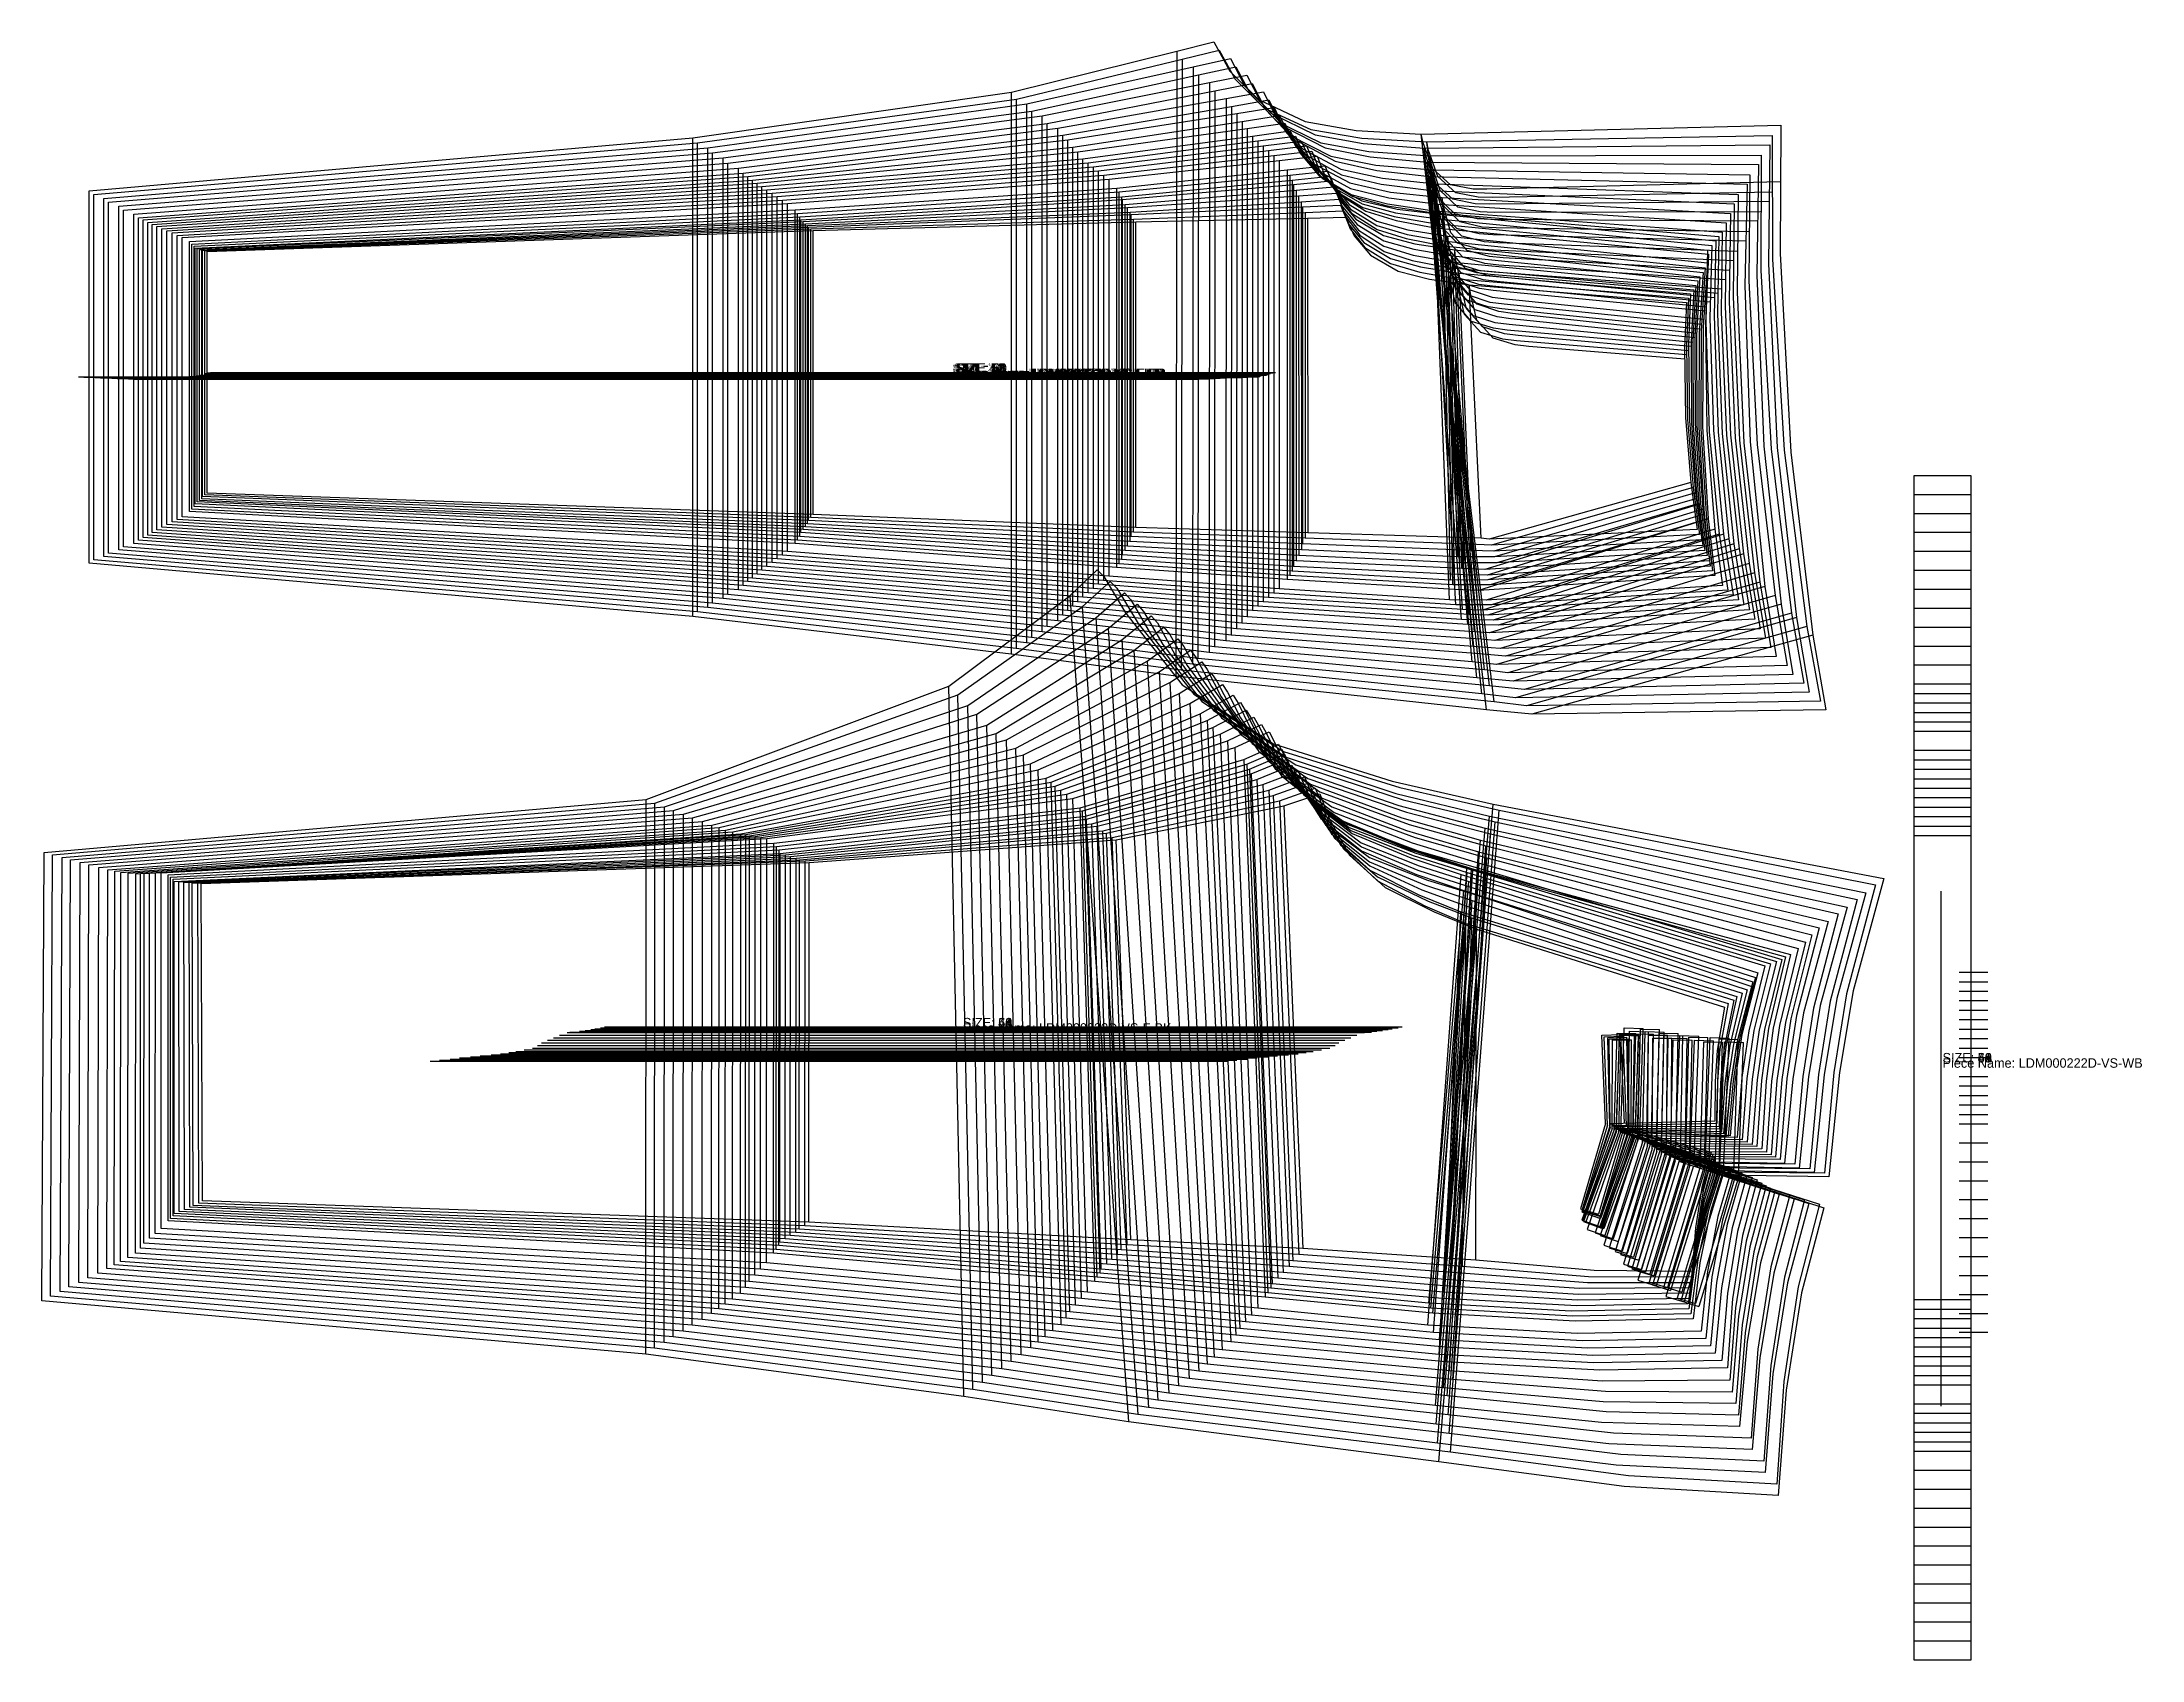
# Model space of a CAD drawing. Extents: x -103 to 6, y 0 to 147.
# Drawn here: x -102.8 to -47.4, y 104.4 to 147.1 of the extents above.
import ezdxf

# ---------------------------------------------------------------- set-up
doc = ezdxf.new("R2010")
doc.units = 0

# ---------------------------------------------------------------- blocks, each defined once
blk = doc.blocks.new('LDM000222D-VS-WB_22')
at = {"layer": '1'}
blk.add_lwpolyline([(-53.3923, 113.9005), (-53.3923, 113.9005), (-53.3923, 126.1505), (-53.3923, 126.1505), (-51.8923, 126.1505), (-51.8923, 126.1505), (-51.8923, 113.9005), (-53.3923, 113.9005)], dxfattribs=at)
at = {"layer": '5'}
blk.add_line((-52.2016, 122.5457), (-51.4516, 122.5457), dxfattribs=at)
at = {"layer": '6'}
blk.add_line((-51.8923, 113.9005), (-53.3923, 113.9005), dxfattribs=at)
at = {"layer": '7'}
blk.add_line((-52.2016, 122.5457), (-51.4516, 122.5457), dxfattribs=at)
at = {"layer": '8'}
blk.add_line((-52.6866, 124.6846), (-52.6866, 120.6003), dxfattribs=at)
at = {"layer": '1'}
for s, p in [('SIZE: 22', (-52.6423, 120.1655)), ('Piece Name: LDM000222D-VS-WB', (-52.6423, 120.0255))]:
    blk.add_text(s, height=0.25, dxfattribs=at).set_placement(p)
blk = doc.blocks.new('LDM000222D-VS-WB_23')
at = {"layer": '1'}
blk.add_lwpolyline([(-53.3923, 113.6505), (-53.3923, 113.6505), (-53.3923, 126.4005), (-53.3923, 126.4005), (-51.8923, 126.4005), (-51.8923, 126.4005), (-51.8923, 113.6505), (-53.3923, 113.6505)], dxfattribs=at)
at = {"layer": '5'}
blk.add_line((-52.2016, 122.2957), (-51.4516, 122.2957), dxfattribs=at)
at = {"layer": '6'}
blk.add_line((-51.8923, 113.6505), (-53.3923, 113.6505), dxfattribs=at)
at = {"layer": '7'}
blk.add_line((-52.2016, 122.2957), (-51.4516, 122.2957), dxfattribs=at)
at = {"layer": '8'}
blk.add_line((-52.6866, 124.4346), (-52.6866, 120.3503), dxfattribs=at)
at = {"layer": '1'}
for s, p in [('SIZE: 23', (-52.6423, 120.1655)), ('Piece Name: LDM000222D-VS-WB', (-52.6423, 120.0255))]:
    blk.add_text(s, height=0.25, dxfattribs=at).set_placement(p)
blk = doc.blocks.new('LDM000222D-VS-WB_24')
at = {"layer": '1'}
blk.add_lwpolyline([(-53.3923, 113.4005), (-53.3923, 113.4005), (-53.3923, 126.6505), (-53.3923, 126.6505), (-51.8923, 126.6505), (-51.8923, 126.6505), (-51.8923, 113.4005), (-53.3923, 113.4005)], dxfattribs=at)
at = {"layer": '5'}
blk.add_line((-52.2016, 122.0457), (-51.4516, 122.0457), dxfattribs=at)
at = {"layer": '6'}
blk.add_line((-51.8923, 113.4005), (-53.3923, 113.4005), dxfattribs=at)
at = {"layer": '7'}
blk.add_line((-52.2016, 122.0457), (-51.4516, 122.0457), dxfattribs=at)
at = {"layer": '8'}
blk.add_line((-52.6866, 124.1846), (-52.6866, 120.1003), dxfattribs=at)
at = {"layer": '1'}
for s, p in [('SIZE: 24', (-52.6423, 120.1655)), ('Piece Name: LDM000222D-VS-WB', (-52.6423, 120.0255))]:
    blk.add_text(s, height=0.25, dxfattribs=at).set_placement(p)
blk = doc.blocks.new('LDM000222D-VS-WB_25')
at = {"layer": '1'}
blk.add_lwpolyline([(-53.3923, 113.1505), (-53.3923, 113.1505), (-53.3923, 126.9005), (-53.3923, 126.9005), (-51.8923, 126.9005), (-51.8923, 126.9005), (-51.8923, 113.1505), (-53.3923, 113.1505)], dxfattribs=at)
at = {"layer": '5'}
blk.add_line((-52.2016, 121.7957), (-51.4516, 121.7957), dxfattribs=at)
at = {"layer": '6'}
blk.add_line((-51.8923, 113.1505), (-53.3923, 113.1505), dxfattribs=at)
at = {"layer": '7'}
blk.add_line((-52.2016, 121.7957), (-51.4516, 121.7957), dxfattribs=at)
at = {"layer": '8'}
blk.add_line((-52.6866, 123.9346), (-52.6866, 119.8503), dxfattribs=at)
at = {"layer": '1'}
for s, p in [('SIZE: 25', (-52.6423, 120.1655)), ('Piece Name: LDM000222D-VS-WB', (-52.6423, 120.0255))]:
    blk.add_text(s, height=0.25, dxfattribs=at).set_placement(p)
blk = doc.blocks.new('LDM000222D-VS-WB_26')
at = {"layer": '1'}
blk.add_lwpolyline([(-53.3923, 112.9005), (-53.3923, 112.9005), (-53.3923, 127.1505), (-53.3923, 127.1505), (-51.8923, 127.1505), (-51.8923, 127.1505), (-51.8923, 112.9005), (-53.3923, 112.9005)], dxfattribs=at)
at = {"layer": '5'}
blk.add_line((-52.2016, 121.5457), (-51.4516, 121.5457), dxfattribs=at)
at = {"layer": '6'}
blk.add_line((-51.8923, 112.9005), (-53.3923, 112.9005), dxfattribs=at)
at = {"layer": '7'}
blk.add_line((-52.2016, 121.5457), (-51.4516, 121.5457), dxfattribs=at)
at = {"layer": '8'}
blk.add_line((-52.6866, 123.6846), (-52.6866, 119.6003), dxfattribs=at)
at = {"layer": '1'}
for s, p in [('SIZE: 26', (-52.6423, 120.1655)), ('Piece Name: LDM000222D-VS-WB', (-52.6423, 120.0255))]:
    blk.add_text(s, height=0.25, dxfattribs=at).set_placement(p)
blk = doc.blocks.new('LDM000222D-VS-WB_27')
at = {"layer": '1'}
blk.add_lwpolyline([(-53.3923, 112.6505), (-53.3923, 112.6505), (-53.3923, 127.4005), (-53.3923, 127.4005), (-51.8923, 127.4005), (-51.8923, 127.4005), (-51.8923, 112.6505), (-53.3923, 112.6505)], dxfattribs=at)
at = {"layer": '5'}
blk.add_line((-52.2016, 121.2957), (-51.4516, 121.2957), dxfattribs=at)
at = {"layer": '6'}
blk.add_line((-51.8923, 112.6505), (-53.3923, 112.6505), dxfattribs=at)
at = {"layer": '7'}
blk.add_line((-52.2016, 121.2957), (-51.4516, 121.2957), dxfattribs=at)
at = {"layer": '8'}
blk.add_line((-52.6866, 123.4346), (-52.6866, 119.3503), dxfattribs=at)
at = {"layer": '1'}
for s, p in [('SIZE: 27', (-52.6423, 120.1655)), ('Piece Name: LDM000222D-VS-WB', (-52.6423, 120.0255))]:
    blk.add_text(s, height=0.25, dxfattribs=at).set_placement(p)
blk = doc.blocks.new('LDM000222D-VS-WB_28')
at = {"layer": '1'}
blk.add_lwpolyline([(-53.3923, 112.4005), (-53.3923, 112.4005), (-53.3923, 127.6505), (-53.3923, 127.6505), (-51.8923, 127.6505), (-51.8923, 127.6505), (-51.8923, 112.4005), (-53.3923, 112.4005)], dxfattribs=at)
at = {"layer": '5'}
blk.add_line((-52.2016, 121.0457), (-51.4516, 121.0457), dxfattribs=at)
at = {"layer": '6'}
blk.add_line((-51.8923, 112.4005), (-53.3923, 112.4005), dxfattribs=at)
at = {"layer": '7'}
blk.add_line((-52.2016, 121.0457), (-51.4516, 121.0457), dxfattribs=at)
at = {"layer": '8'}
blk.add_line((-52.6866, 123.1846), (-52.6866, 119.1003), dxfattribs=at)
at = {"layer": '1'}
for s, p in [('SIZE: 28', (-52.6423, 120.1655)), ('Piece Name: LDM000222D-VS-WB', (-52.6423, 120.0255))]:
    blk.add_text(s, height=0.25, dxfattribs=at).set_placement(p)
blk = doc.blocks.new('LDM000222D-VS-WB_29')
at = {"layer": '1'}
blk.add_lwpolyline([(-53.3923, 112.1505), (-53.3923, 112.1505), (-53.3923, 127.9005), (-53.3923, 127.9005), (-51.8923, 127.9005), (-51.8923, 127.9005), (-51.8923, 112.1505), (-53.3923, 112.1505)], dxfattribs=at)
at = {"layer": '5'}
blk.add_line((-52.2016, 120.7957), (-51.4516, 120.7957), dxfattribs=at)
at = {"layer": '6'}
blk.add_line((-51.8923, 112.1505), (-53.3923, 112.1505), dxfattribs=at)
at = {"layer": '7'}
blk.add_line((-52.2016, 120.7957), (-51.4516, 120.7957), dxfattribs=at)
at = {"layer": '8'}
blk.add_line((-52.6866, 122.9346), (-52.6866, 118.8503), dxfattribs=at)
at = {"layer": '1'}
for s, p in [('SIZE: 29', (-52.6423, 120.1655)), ('Piece Name: LDM000222D-VS-WB', (-52.6423, 120.0255))]:
    blk.add_text(s, height=0.25, dxfattribs=at).set_placement(p)
blk = doc.blocks.new('LDM000222D-VS-WB_30')
at = {"layer": '1'}
blk.add_lwpolyline([(-53.3923, 111.9005), (-53.3923, 111.9005), (-53.3923, 128.1505), (-53.3923, 128.1505), (-51.8923, 128.1505), (-51.8923, 128.1505), (-51.8923, 111.9005), (-53.3923, 111.9005)], dxfattribs=at)
at = {"layer": '5'}
blk.add_line((-52.2016, 120.5457), (-51.4516, 120.5457), dxfattribs=at)
at = {"layer": '6'}
blk.add_line((-51.8923, 111.9005), (-53.3923, 111.9005), dxfattribs=at)
at = {"layer": '7'}
blk.add_line((-52.2016, 120.5457), (-51.4516, 120.5457), dxfattribs=at)
at = {"layer": '8'}
blk.add_line((-52.6866, 122.6846), (-52.6866, 118.6003), dxfattribs=at)
at = {"layer": '1'}
for s, p in [('SIZE: 30', (-52.6423, 120.1655)), ('Piece Name: LDM000222D-VS-WB', (-52.6423, 120.0255))]:
    blk.add_text(s, height=0.25, dxfattribs=at).set_placement(p)
blk = doc.blocks.new('LDM000222D-VS-WB_31')
at = {"layer": '1'}
blk.add_lwpolyline([(-53.3923, 111.6505), (-53.3923, 111.6505), (-53.3923, 128.4005), (-53.3923, 128.4005), (-51.8923, 128.4005), (-51.8923, 128.4005), (-51.8923, 111.6505), (-53.3923, 111.6505)], dxfattribs=at)
at = {"layer": '5'}
blk.add_line((-52.2016, 120.2957), (-51.4516, 120.2957), dxfattribs=at)
at = {"layer": '6'}
blk.add_line((-51.8923, 111.6505), (-53.3923, 111.6505), dxfattribs=at)
at = {"layer": '7'}
blk.add_line((-52.2016, 120.2957), (-51.4516, 120.2957), dxfattribs=at)
at = {"layer": '8'}
blk.add_line((-52.6866, 122.4346), (-52.6866, 118.3503), dxfattribs=at)
at = {"layer": '1'}
for s, p in [('SIZE: 31', (-52.6423, 120.1655)), ('Piece Name: LDM000222D-VS-WB', (-52.6423, 120.0255))]:
    blk.add_text(s, height=0.25, dxfattribs=at).set_placement(p)
blk = doc.blocks.new('LDM000222D-VS-WB_33')
at = {"layer": '1'}
blk.add_lwpolyline([(-53.3923, 111.1505), (-53.3923, 111.1505), (-53.3923, 128.9005), (-53.3923, 128.9005), (-51.8923, 128.9005), (-51.8923, 128.9005), (-51.8923, 111.1505), (-53.3923, 111.1505)], dxfattribs=at)
at = {"layer": '5'}
blk.add_line((-52.2016, 119.7957), (-51.4516, 119.7957), dxfattribs=at)
at = {"layer": '6'}
blk.add_line((-51.8923, 111.1505), (-53.3923, 111.1505), dxfattribs=at)
at = {"layer": '7'}
blk.add_line((-52.2016, 119.7957), (-51.4516, 119.7957), dxfattribs=at)
at = {"layer": '8'}
blk.add_line((-52.6866, 121.9346), (-52.6866, 117.8503), dxfattribs=at)
at = {"layer": '1'}
for s, p in [('SIZE: 33', (-52.6423, 120.1655)), ('Piece Name: LDM000222D-VS-WB', (-52.6423, 120.0255))]:
    blk.add_text(s, height=0.25, dxfattribs=at).set_placement(p)
blk = doc.blocks.new('LDM000222D-VS-WB_34')
at = {"layer": '1'}
blk.add_lwpolyline([(-53.3923, 110.9005), (-53.3923, 110.9005), (-53.3923, 129.1505), (-53.3923, 129.1505), (-51.8923, 129.1505), (-51.8923, 129.1505), (-51.8923, 110.9005), (-53.3923, 110.9005)], dxfattribs=at)
at = {"layer": '5'}
blk.add_line((-52.2016, 119.5457), (-51.4516, 119.5457), dxfattribs=at)
at = {"layer": '6'}
blk.add_line((-51.8923, 110.9005), (-53.3923, 110.9005), dxfattribs=at)
at = {"layer": '7'}
blk.add_line((-52.2016, 119.5457), (-51.4516, 119.5457), dxfattribs=at)
at = {"layer": '8'}
blk.add_line((-52.6866, 121.6846), (-52.6866, 117.6003), dxfattribs=at)
at = {"layer": '1'}
for s, p in [('SIZE: 34', (-52.6423, 120.1655)), ('Piece Name: LDM000222D-VS-WB', (-52.6423, 120.0255))]:
    blk.add_text(s, height=0.25, dxfattribs=at).set_placement(p)
blk = doc.blocks.new('LDM000222D-VS-WB_35')
at = {"layer": '1'}
blk.add_lwpolyline([(-53.3923, 110.6505), (-53.3923, 110.6505), (-53.3923, 129.4005), (-53.3923, 129.4005), (-51.8923, 129.4005), (-51.8923, 129.4005), (-51.8923, 110.6505), (-53.3923, 110.6505)], dxfattribs=at)
at = {"layer": '5'}
blk.add_line((-52.2016, 119.2957), (-51.4516, 119.2957), dxfattribs=at)
at = {"layer": '6'}
blk.add_line((-51.8923, 110.6505), (-53.3923, 110.6505), dxfattribs=at)
at = {"layer": '7'}
blk.add_line((-52.2016, 119.2957), (-51.4516, 119.2957), dxfattribs=at)
at = {"layer": '8'}
blk.add_line((-52.6866, 121.4346), (-52.6866, 117.3503), dxfattribs=at)
at = {"layer": '1'}
for s, p in [('SIZE: 35', (-52.6423, 120.1655)), ('Piece Name: LDM000222D-VS-WB', (-52.6423, 120.0255))]:
    blk.add_text(s, height=0.25, dxfattribs=at).set_placement(p)
blk = doc.blocks.new('LDM000222D-VS-WB_36')
at = {"layer": '1'}
blk.add_lwpolyline([(-53.3923, 110.4005), (-53.3923, 110.4005), (-53.3923, 129.6505), (-53.3923, 129.6505), (-51.8923, 129.6505), (-51.8923, 129.6505), (-51.8923, 110.4005), (-53.3923, 110.4005)], dxfattribs=at)
at = {"layer": '5'}
blk.add_line((-52.2016, 119.0457), (-51.4516, 119.0457), dxfattribs=at)
at = {"layer": '6'}
blk.add_line((-51.8923, 110.4005), (-53.3923, 110.4005), dxfattribs=at)
at = {"layer": '7'}
blk.add_line((-52.2016, 119.0457), (-51.4516, 119.0457), dxfattribs=at)
at = {"layer": '8'}
blk.add_line((-52.6866, 121.1846), (-52.6866, 117.1003), dxfattribs=at)
at = {"layer": '1'}
for s, p in [('SIZE: 36', (-52.6423, 120.1655)), ('Piece Name: LDM000222D-VS-WB', (-52.6423, 120.0255))]:
    blk.add_text(s, height=0.25, dxfattribs=at).set_placement(p)
blk = doc.blocks.new('LDM000222D-VS-WB_37')
at = {"layer": '1'}
blk.add_lwpolyline([(-53.3923, 110.1505), (-53.3923, 110.1505), (-53.3923, 129.9005), (-53.3923, 129.9005), (-51.8923, 129.9005), (-51.8923, 129.9005), (-51.8923, 110.1505), (-53.3923, 110.1505)], dxfattribs=at)
at = {"layer": '5'}
blk.add_line((-52.2016, 118.7957), (-51.4516, 118.7957), dxfattribs=at)
at = {"layer": '6'}
blk.add_line((-51.8923, 110.1505), (-53.3923, 110.1505), dxfattribs=at)
at = {"layer": '7'}
blk.add_line((-52.2016, 118.7957), (-51.4516, 118.7957), dxfattribs=at)
at = {"layer": '8'}
blk.add_line((-52.6866, 120.9346), (-52.6866, 116.8503), dxfattribs=at)
at = {"layer": '1'}
for s, p in [('SIZE: 37', (-52.6423, 120.1655)), ('Piece Name: LDM000222D-VS-WB', (-52.6423, 120.0255))]:
    blk.add_text(s, height=0.25, dxfattribs=at).set_placement(p)
blk = doc.blocks.new('LDM000222D-VS-WB_38')
at = {"layer": '1'}
blk.add_lwpolyline([(-53.3923, 109.9005), (-53.3923, 109.9005), (-53.3923, 130.1505), (-53.3923, 130.1505), (-51.8923, 130.1505), (-51.8923, 130.1505), (-51.8923, 109.9005), (-53.3923, 109.9005)], dxfattribs=at)
at = {"layer": '5'}
blk.add_line((-52.2016, 118.5457), (-51.4516, 118.5457), dxfattribs=at)
at = {"layer": '6'}
blk.add_line((-51.8923, 109.9005), (-53.3923, 109.9005), dxfattribs=at)
at = {"layer": '7'}
blk.add_line((-52.2016, 118.5457), (-51.4516, 118.5457), dxfattribs=at)
at = {"layer": '8'}
blk.add_line((-52.6866, 120.6846), (-52.6866, 116.6003), dxfattribs=at)
at = {"layer": '1'}
for s, p in [('SIZE: 38', (-52.6423, 120.1655)), ('Piece Name: LDM000222D-VS-WB', (-52.6423, 120.0255))]:
    blk.add_text(s, height=0.25, dxfattribs=at).set_placement(p)
blk = doc.blocks.new('LDM000222D-VS-WB_40')
at = {"layer": '1'}
blk.add_lwpolyline([(-53.3923, 109.4005), (-53.3923, 109.4005), (-53.3923, 130.6505), (-53.3923, 130.6505), (-51.8923, 130.6505), (-51.8923, 130.6505), (-51.8923, 109.4005), (-53.3923, 109.4005)], dxfattribs=at)
at = {"layer": '5'}
blk.add_line((-52.2016, 118.0457), (-51.4516, 118.0457), dxfattribs=at)
at = {"layer": '6'}
blk.add_line((-51.8923, 109.4005), (-53.3923, 109.4005), dxfattribs=at)
at = {"layer": '7'}
blk.add_line((-52.2016, 118.0457), (-51.4516, 118.0457), dxfattribs=at)
at = {"layer": '8'}
blk.add_line((-52.6866, 120.1846), (-52.6866, 116.1003), dxfattribs=at)
at = {"layer": '1'}
for s, p in [('SIZE: 40', (-52.6423, 120.1655)), ('Piece Name: LDM000222D-VS-WB', (-52.6423, 120.0255))]:
    blk.add_text(s, height=0.25, dxfattribs=at).set_placement(p)
blk = doc.blocks.new('LDM000222D-VS-WB_42')
at = {"layer": '1'}
blk.add_lwpolyline([(-53.3923, 108.9005), (-53.3923, 108.9005), (-53.3923, 131.1505), (-53.3923, 131.1505), (-51.8923, 131.1505), (-51.8923, 131.1505), (-51.8923, 108.9005), (-53.3923, 108.9005)], dxfattribs=at)
at = {"layer": '5'}
blk.add_line((-52.2016, 117.5457), (-51.4516, 117.5457), dxfattribs=at)
at = {"layer": '6'}
blk.add_line((-51.8923, 108.9005), (-53.3923, 108.9005), dxfattribs=at)
at = {"layer": '7'}
blk.add_line((-52.2016, 117.5457), (-51.4516, 117.5457), dxfattribs=at)
at = {"layer": '8'}
blk.add_line((-52.6866, 119.6846), (-52.6866, 115.6003), dxfattribs=at)
at = {"layer": '1'}
for s, p in [('SIZE: 42', (-52.6423, 120.1655)), ('Piece Name: LDM000222D-VS-WB', (-52.6423, 120.0255))]:
    blk.add_text(s, height=0.25, dxfattribs=at).set_placement(p)
blk = doc.blocks.new('LDM000222D-VS-WB_44')
at = {"layer": '1'}
blk.add_lwpolyline([(-53.3923, 108.4005), (-53.3923, 108.4005), (-53.3923, 131.6505), (-53.3923, 131.6505), (-51.8923, 131.6505), (-51.8923, 131.6505), (-51.8923, 108.4005), (-53.3923, 108.4005)], dxfattribs=at)
at = {"layer": '5'}
blk.add_line((-52.2016, 117.0457), (-51.4516, 117.0457), dxfattribs=at)
at = {"layer": '6'}
blk.add_line((-51.8923, 108.4005), (-53.3923, 108.4005), dxfattribs=at)
at = {"layer": '7'}
blk.add_line((-52.2016, 117.0457), (-51.4516, 117.0457), dxfattribs=at)
at = {"layer": '8'}
blk.add_line((-52.6866, 119.1846), (-52.6866, 115.1003), dxfattribs=at)
at = {"layer": '1'}
for s, p in [('SIZE: 44', (-52.6423, 120.1655)), ('Piece Name: LDM000222D-VS-WB', (-52.6423, 120.0255))]:
    blk.add_text(s, height=0.25, dxfattribs=at).set_placement(p)
blk = doc.blocks.new('LDM000222D-VS-WB_46')
at = {"layer": '1'}
blk.add_lwpolyline([(-53.3923, 107.9005), (-53.3923, 107.9005), (-53.3923, 132.1505), (-53.3923, 132.1505), (-51.8923, 132.1505), (-51.8923, 132.1505), (-51.8923, 107.9005), (-53.3923, 107.9005)], dxfattribs=at)
at = {"layer": '5'}
blk.add_line((-52.2016, 116.5457), (-51.4516, 116.5457), dxfattribs=at)
at = {"layer": '6'}
blk.add_line((-51.8923, 107.9005), (-53.3923, 107.9005), dxfattribs=at)
at = {"layer": '7'}
blk.add_line((-52.2016, 116.5457), (-51.4516, 116.5457), dxfattribs=at)
at = {"layer": '8'}
blk.add_line((-52.6866, 118.6846), (-52.6866, 114.6003), dxfattribs=at)
at = {"layer": '1'}
for s, p in [('SIZE: 46', (-52.6423, 120.1655)), ('Piece Name: LDM000222D-VS-WB', (-52.6423, 120.0255))]:
    blk.add_text(s, height=0.25, dxfattribs=at).set_placement(p)
blk = doc.blocks.new('LDM000222D-VS-WB_48')
at = {"layer": '1'}
blk.add_lwpolyline([(-53.3923, 107.4005), (-53.3923, 107.4005), (-53.3923, 132.6505), (-53.3923, 132.6505), (-51.8923, 132.6505), (-51.8923, 132.6505), (-51.8923, 107.4005), (-53.3923, 107.4005)], dxfattribs=at)
at = {"layer": '5'}
blk.add_line((-52.2016, 116.0457), (-51.4516, 116.0457), dxfattribs=at)
at = {"layer": '6'}
blk.add_line((-51.8923, 107.4005), (-53.3923, 107.4005), dxfattribs=at)
at = {"layer": '7'}
blk.add_line((-52.2016, 116.0457), (-51.4516, 116.0457), dxfattribs=at)
at = {"layer": '8'}
blk.add_line((-52.6866, 118.1846), (-52.6866, 114.1003), dxfattribs=at)
at = {"layer": '1'}
for s, p in [('SIZE: 48', (-52.6423, 120.1655)), ('Piece Name: LDM000222D-VS-WB', (-52.6423, 120.0255))]:
    blk.add_text(s, height=0.25, dxfattribs=at).set_placement(p)
blk = doc.blocks.new('LDM000222D-VS-WB_50')
at = {"layer": '1'}
blk.add_lwpolyline([(-53.3923, 106.9005), (-53.3923, 106.9005), (-53.3923, 133.1505), (-53.3923, 133.1505), (-51.8923, 133.1505), (-51.8923, 133.1505), (-51.8923, 106.9005), (-53.3923, 106.9005)], dxfattribs=at)
at = {"layer": '5'}
blk.add_line((-52.2016, 115.5457), (-51.4516, 115.5457), dxfattribs=at)
at = {"layer": '6'}
blk.add_line((-51.8923, 106.9005), (-53.3923, 106.9005), dxfattribs=at)
at = {"layer": '7'}
blk.add_line((-52.2016, 115.5457), (-51.4516, 115.5457), dxfattribs=at)
at = {"layer": '8'}
blk.add_line((-52.6866, 117.6846), (-52.6866, 113.6003), dxfattribs=at)
at = {"layer": '1'}
for s, p in [('SIZE: 50', (-52.6423, 120.1655)), ('Piece Name: LDM000222D-VS-WB', (-52.6423, 120.0255))]:
    blk.add_text(s, height=0.25, dxfattribs=at).set_placement(p)
blk = doc.blocks.new('LDM000222D-VS-WB_52')
at = {"layer": '1'}
blk.add_lwpolyline([(-53.3923, 106.4005), (-53.3923, 106.4005), (-53.3923, 133.6505), (-53.3923, 133.6505), (-51.8923, 133.6505), (-51.8923, 133.6505), (-51.8923, 106.4005), (-53.3923, 106.4005)], dxfattribs=at)
at = {"layer": '5'}
blk.add_line((-52.2016, 115.0457), (-51.4516, 115.0457), dxfattribs=at)
at = {"layer": '6'}
blk.add_line((-51.8923, 106.4005), (-53.3923, 106.4005), dxfattribs=at)
at = {"layer": '7'}
blk.add_line((-52.2016, 115.0457), (-51.4516, 115.0457), dxfattribs=at)
at = {"layer": '8'}
blk.add_line((-52.6866, 117.1846), (-52.6866, 113.1003), dxfattribs=at)
at = {"layer": '1'}
for s, p in [('SIZE: 52', (-52.6423, 120.1655)), ('Piece Name: LDM000222D-VS-WB', (-52.6423, 120.0255))]:
    blk.add_text(s, height=0.25, dxfattribs=at).set_placement(p)
blk = doc.blocks.new('LDM000222D-VS-WB_54')
at = {"layer": '1'}
blk.add_lwpolyline([(-53.3923, 105.9005), (-53.3923, 105.9005), (-53.3923, 134.1505), (-53.3923, 134.1505), (-51.8923, 134.1505), (-51.8923, 134.1505), (-51.8923, 105.9005), (-53.3923, 105.9005)], dxfattribs=at)
at = {"layer": '5'}
blk.add_line((-52.2016, 114.5457), (-51.4516, 114.5457), dxfattribs=at)
at = {"layer": '6'}
blk.add_line((-51.8923, 105.9005), (-53.3923, 105.9005), dxfattribs=at)
at = {"layer": '7'}
blk.add_line((-52.2016, 114.5457), (-51.4516, 114.5457), dxfattribs=at)
at = {"layer": '8'}
blk.add_line((-52.6866, 116.6846), (-52.6866, 112.6003), dxfattribs=at)
at = {"layer": '1'}
for s, p in [('SIZE: 54', (-52.6423, 120.1655)), ('Piece Name: LDM000222D-VS-WB', (-52.6423, 120.0255))]:
    blk.add_text(s, height=0.25, dxfattribs=at).set_placement(p)
blk = doc.blocks.new('LDM000222D-VS-WB_56')
at = {"layer": '1'}
blk.add_lwpolyline([(-53.3923, 105.4005), (-53.3923, 105.4005), (-53.3923, 134.6505), (-53.3923, 134.6505), (-51.8923, 134.6505), (-51.8923, 134.6505), (-51.8923, 105.4005), (-53.3923, 105.4005)], dxfattribs=at)
at = {"layer": '5'}
blk.add_line((-52.2016, 114.0457), (-51.4516, 114.0457), dxfattribs=at)
at = {"layer": '6'}
blk.add_line((-51.8923, 105.4005), (-53.3923, 105.4005), dxfattribs=at)
at = {"layer": '7'}
blk.add_line((-52.2016, 114.0457), (-51.4516, 114.0457), dxfattribs=at)
at = {"layer": '8'}
blk.add_line((-52.6866, 116.1846), (-52.6866, 112.1003), dxfattribs=at)
at = {"layer": '1'}
for s, p in [('SIZE: 56', (-52.6423, 120.1655)), ('Piece Name: LDM000222D-VS-WB', (-52.6423, 120.0255))]:
    blk.add_text(s, height=0.25, dxfattribs=at).set_placement(p)
blk = doc.blocks.new('LDM000222D-VS-WB_58')
at = {"layer": '1'}
blk.add_lwpolyline([(-53.3923, 104.9005), (-53.3923, 104.9005), (-53.3923, 135.1505), (-53.3923, 135.1505), (-51.8923, 135.1505), (-51.8923, 135.1505), (-51.8923, 104.9005), (-53.3923, 104.9005)], dxfattribs=at)
at = {"layer": '5'}
blk.add_line((-52.2016, 113.5457), (-51.4516, 113.5457), dxfattribs=at)
at = {"layer": '6'}
blk.add_line((-51.8923, 104.9005), (-53.3923, 104.9005), dxfattribs=at)
at = {"layer": '7'}
blk.add_line((-52.2016, 113.5457), (-51.4516, 113.5457), dxfattribs=at)
at = {"layer": '8'}
blk.add_line((-52.6866, 115.6846), (-52.6866, 111.6003), dxfattribs=at)
at = {"layer": '1'}
for s, p in [('SIZE: 58', (-52.6423, 120.1655)), ('Piece Name: LDM000222D-VS-WB', (-52.6423, 120.0255))]:
    blk.add_text(s, height=0.25, dxfattribs=at).set_placement(p)
blk = doc.blocks.new('LDM000222D-VS-WB_60')
at = {"layer": '1'}
blk.add_lwpolyline([(-53.3923, 104.4005), (-53.3923, 104.4005), (-53.3923, 135.6505), (-53.3923, 135.6505), (-51.8923, 135.6505), (-51.8923, 135.6505), (-51.8923, 104.4005), (-53.3923, 104.4005)], dxfattribs=at)
at = {"layer": '5'}
blk.add_line((-52.2016, 113.0457), (-51.4516, 113.0457), dxfattribs=at)
at = {"layer": '6'}
blk.add_line((-51.8923, 104.4005), (-53.3923, 104.4005), dxfattribs=at)
at = {"layer": '7'}
blk.add_line((-52.2016, 113.0457), (-51.4516, 113.0457), dxfattribs=at)
at = {"layer": '8'}
blk.add_line((-52.6866, 115.1846), (-52.6866, 111.1003), dxfattribs=at)
at = {"layer": '1'}
for s, p in [('SIZE: 60', (-52.6423, 120.1655)), ('Piece Name: LDM000222D-VS-WB', (-52.6423, 120.0255))]:
    blk.add_text(s, height=0.25, dxfattribs=at).set_placement(p)
blk = doc.blocks.new('LDM000222D-VS-F-FR_22')
at = {"layer": '1'}
blk.add_lwpolyline([(-98.4003, 141.5563), (-82.4192, 142.1103), (-82.4192, 142.1103), (-73.9113, 142.34), (-69.3831, 142.4428), (-68.38, 142.4675), (-68.38, 142.4675), (-68.1589, 141.9711), (-67.7292, 141.4656), (-66.9949, 141.0436), (-66.1728, 140.8312), (-65.12, 140.6834), (-65.12, 140.6834), (-59.3905, 140.2153), (-59.3905, 140.2153), (-59.4421, 139.0219), (-59.4159, 137.1766), (-59.2768, 135.4676), (-59.2768, 135.4676), (-59.1087, 134.2293), (-59.1087, 134.2293), (-64.6007, 133.9703), (-64.6007, 133.9703), (-64.8078, 133.9961), (-69.3777, 134.1404), (-69.3777, 134.1404), (-73.9156, 134.2783), (-82.4192, 134.622), (-82.4192, 134.622), (-98.4003, 135.186), (-98.4003, 135.186), (-98.4003, 141.5563)], close=True, dxfattribs=at)
at = {"layer": '5'}
blk.add_line((-98.312, 138.3711), (-70.2292, 138.3711), dxfattribs=at)
at = {"layer": '7'}
blk.add_line((-98.312, 138.3711), (-70.2292, 138.3711), dxfattribs=at)
at = {"layer": '8'}
for p, q in [((-73.9113, 134.2781), (-73.9113, 142.34)), ((-69.3831, 142.4428), (-69.3777, 134.1409)), ((-82.4192, 134.622), (-82.4192, 142.1103)), ((-64.8078, 133.9961), (-65.12, 140.6834)), ((-59.2768, 135.4676), (-64.6007, 133.9703))]:
    blk.add_line(p, q, dxfattribs=at)
blk.add_lwpolyline([(-59.4415, 138.716), (-63.5502, 139.0515), (-63.9141, 139.0949), (-64.4931, 139.2705), (-64.9195, 139.7466), (-65.0914, 140.4469), (-65.12, 140.6834)], dxfattribs=at)
at = {"layer": '1'}
for s, p in [('SIZE: 22', (-78.7545, 138.3589)), ('Piece Name: LDM000222D-VS-F-FR', (-78.7545, 138.2189))]:
    blk.add_text(s, height=0.25, dxfattribs=at).set_placement(p)
blk = doc.blocks.new('LDM000222D-VS-F-FR_23')
at = {"layer": '1'}
blk.add_lwpolyline([(-98.4607, 141.5726), (-82.4812, 142.1586), (-82.4812, 142.1586), (-73.9744, 142.4083), (-69.4512, 142.5864), (-68.4486, 142.6278), (-68.4486, 142.6278), (-68.2579, 142.1533), (-67.8711, 141.6629), (-67.1952, 141.2405), (-66.4293, 141.0123), (-65.4443, 140.8367), (-65.4443, 140.8367), (-59.3408, 140.3291), (-59.3408, 140.3291), (-59.3944, 139.0728), (-59.3657, 137.1302), (-59.2182, 135.3313), (-59.2182, 135.3313), (-59.0483, 134.0932), (-59.0483, 134.0932), (-64.5397, 133.81), (-64.5397, 133.81), (-65.1259, 133.8364), (-69.4463, 133.9937), (-69.4463, 133.9937), (-73.9786, 134.1586), (-82.4812, 134.5443), (-82.4812, 134.5443), (-98.4607, 135.1403), (-98.4607, 135.1403), (-98.4607, 141.5726)], close=True, dxfattribs=at)
at = {"layer": '5'}
blk.add_line((-98.3806, 138.3564), (-70.2978, 138.3564), dxfattribs=at)
at = {"layer": '7'}
blk.add_line((-98.3806, 138.3564), (-70.2978, 138.3564), dxfattribs=at)
at = {"layer": '8'}
for p, q in [((-73.9744, 134.1584), (-73.9744, 142.4083)), ((-69.4512, 142.5864), (-69.4463, 133.9942)), ((-82.4812, 134.5443), (-82.4812, 142.1586)), ((-65.1259, 133.8364), (-65.4443, 140.8367)), ((-59.2182, 135.3313), (-64.5397, 133.81))]:
    blk.add_line(p, q, dxfattribs=at)
blk.add_lwpolyline([(-59.394, 138.8299), (-63.8768, 139.2025), (-64.2407, 139.2464), (-64.8194, 139.4229), (-65.2452, 139.8996), (-65.416, 140.6001), (-65.4443, 140.8367)], dxfattribs=at)
at = {"layer": '1'}
for s, p in [('SIZE: 23', (-78.7545, 138.3589)), ('Piece Name: LDM000222D-VS-F-FR', (-78.7545, 138.2189))]:
    blk.add_text(s, height=0.25, dxfattribs=at).set_placement(p)
blk = doc.blocks.new('LDM000222D-VS-F-FR_24')
at = {"layer": '1'}
blk.add_lwpolyline([(-98.5213, 141.5863), (-82.5432, 142.2043), (-82.5432, 142.2043), (-74.0407, 142.536), (-69.5195, 142.7386), (-68.5171, 142.7855), (-68.5171, 142.7855), (-68.3121, 142.299), (-67.9049, 141.7994), (-67.2, 141.3748), (-66.4058, 141.1523), (-65.3862, 140.9877), (-65.3862, 140.9877), (-59.2864, 140.4403), (-59.2864, 140.4403), (-59.343, 139.1211), (-59.3133, 137.0812), (-59.1589, 135.1921), (-59.1589, 135.1921), (-58.9877, 133.9541), (-58.9877, 133.9541), (-64.478, 133.6524), (-64.478, 133.6524), (-65.0686, 133.6741), (-69.5148, 133.8444), (-69.5148, 133.8444), (-74.045, 134.0363), (-82.5432, 134.464), (-82.5432, 134.464), (-98.5213, 135.092), (-98.5213, 135.092), (-98.5213, 141.5863)], close=True, dxfattribs=at)
at = {"layer": '5'}
blk.add_line((-98.4491, 138.3391), (-70.3663, 138.3391), dxfattribs=at)
at = {"layer": '7'}
blk.add_line((-98.4491, 138.3391), (-70.3663, 138.3391), dxfattribs=at)
at = {"layer": '8'}
for p, q in [((-74.0407, 134.0361), (-74.0407, 142.536)), ((-69.5195, 142.7386), (-69.5148, 133.8449)), ((-82.5432, 134.464), (-82.5432, 142.2043)), ((-65.0686, 133.6741), (-65.3862, 140.9877)), ((-59.1589, 135.1921), (-64.478, 133.6524))]:
    blk.add_line(p, q, dxfattribs=at)
blk.add_lwpolyline([(-59.3422, 138.9408), (-63.8295, 139.3433), (-64.193, 139.3896), (-64.7706, 139.5699), (-65.1931, 140.0493), (-65.3595, 140.751), (-65.3862, 140.9877)], dxfattribs=at)
at = {"layer": '1'}
for s, p in [('SIZE: 24', (-78.7545, 138.3589)), ('Piece Name: LDM000222D-VS-F-FR', (-78.7545, 138.2189))]:
    blk.add_text(s, height=0.25, dxfattribs=at).set_placement(p)
blk = doc.blocks.new('LDM000222D-VS-F-FR_25')
at = {"layer": '1'}
blk.add_lwpolyline([(-98.5429, 141.5924), (-82.5664, 142.2424), (-82.5664, 142.2424), (-74.0655, 142.5941), (-69.5508, 142.872), (-68.5493, 142.9356), (-68.5493, 142.9356), (-68.3749, 142.4714), (-68.0111, 141.9877), (-67.3651, 141.5633), (-66.6279, 141.3252), (-65.6771, 141.1333), (-65.6771, 141.1333), (-59.2011, 140.5489), (-59.2011, 140.5489), (-59.2748, 139.1667), (-59.2661, 137.0282), (-59.125, 135.0464), (-59.125, 135.0464), (-58.966, 133.8067), (-58.966, 133.8067), (-64.456, 133.5023), (-64.456, 133.5023), (-65.4254, 133.5042), (-69.547, 133.6875), (-69.547, 133.6875), (-74.0698, 133.9064), (-82.5664, 134.3761), (-82.5664, 134.3761), (-98.5429, 135.0361), (-98.5429, 135.0361), (-98.5429, 141.5924)], close=True, dxfattribs=at)
at = {"layer": '5'}
blk.add_line((-98.4814, 138.3142), (-70.3985, 138.3142), dxfattribs=at)
at = {"layer": '7'}
blk.add_line((-98.4814, 138.3142), (-70.3985, 138.3142), dxfattribs=at)
at = {"layer": '8'}
for p, q in [((-69.5508, 142.872), (-69.547, 133.688)), ((-74.0655, 133.9062), (-74.0655, 142.5941)), ((-82.5664, 134.3761), (-82.5664, 142.2424)), ((-65.4254, 133.5042), (-65.6771, 141.1333)), ((-59.125, 135.0464), (-64.456, 133.5023))]:
    blk.add_line(p, q, dxfattribs=at)
blk.add_lwpolyline([(-59.2755, 139.051), (-64.1211, 139.4881), (-64.4846, 139.5346), (-65.0621, 139.7151), (-65.4845, 140.1948), (-65.6505, 140.8965), (-65.6771, 141.1333)], dxfattribs=at)
at = {"layer": '1'}
for s, p in [('SIZE: 25', (-78.7544, 138.3589)), ('Piece Name: LDM000222D-VS-F-FR', (-78.7544, 138.2189))]:
    blk.add_text(s, height=0.25, dxfattribs=at).set_placement(p)
blk = doc.blocks.new('LDM000222D-VS-F-FR_26')
at = {"layer": '1'}
blk.add_lwpolyline([(-98.6025, 141.6074), (-82.6277, 142.2894), (-82.6277, 142.2894), (-74.1322, 142.7231), (-69.6199, 143.0255), (-68.6188, 143.0946), (-68.6188, 143.0946), (-68.4301, 142.6183), (-68.0453, 142.1252), (-67.3703, 141.6987), (-66.6044, 141.4663), (-65.6186, 141.2855), (-65.6186, 141.2855), (-59.1473, 140.6603), (-59.1473, 140.6603), (-59.2243, 139.2152), (-59.2149, 136.9795), (-59.0672, 134.9076), (-59.0672, 134.9076), (-58.9065, 133.6681), (-58.9065, 133.6681), (-64.3953, 133.3467), (-64.3953, 133.3467), (-65.3689, 133.3432), (-69.6165, 133.5395), (-69.6165, 133.5395), (-74.1365, 133.7854), (-82.6277, 134.2971), (-82.6277, 134.2971), (-98.6025, 134.9891), (-98.6025, 134.9891), (-98.6025, 141.6074)], close=True, dxfattribs=at)
at = {"layer": '5'}
blk.add_line((-98.5508, 138.2982), (-70.468, 138.2982), dxfattribs=at)
at = {"layer": '7'}
blk.add_line((-98.5508, 138.2982), (-70.468, 138.2982), dxfattribs=at)
at = {"layer": '8'}
for p, q in [((-69.6199, 143.0255), (-69.6165, 133.54)), ((-74.1322, 133.7852), (-74.1322, 142.7231)), ((-82.6277, 134.2971), (-82.6277, 142.2894)), ((-65.3689, 133.3432), (-65.6186, 141.2855)), ((-59.0672, 134.9076), (-64.3953, 133.3467))]:
    blk.add_line(p, q, dxfattribs=at)
blk.add_lwpolyline([(-59.2244, 139.1622), (-64.0731, 139.6305), (-64.4364, 139.6793), (-65.0126, 139.8635), (-65.432, 140.3458), (-65.5935, 141.0486), (-65.6186, 141.2855)], dxfattribs=at)
at = {"layer": '1'}
for s, p in [('SIZE: 26', (-78.7545, 138.3589)), ('Piece Name: LDM000222D-VS-F-FR', (-78.7545, 138.2189))]:
    blk.add_text(s, height=0.25, dxfattribs=at).set_placement(p)
blk = doc.blocks.new('LDM000222D-VS-F-FR_27')
at = {"layer": '1'}
blk.add_lwpolyline([(-98.6604, 141.6327), (-82.6874, 142.3467), (-82.6874, 142.3467), (-74.1936, 142.8004), (-69.6896, 143.1781), (-68.6899, 143.2639), (-68.6899, 143.2639), (-68.4867, 142.7754), (-68.0808, 142.273), (-67.3766, 141.8443), (-66.5816, 141.6176), (-65.5607, 141.448), (-65.5607, 141.448), (-59.0937, 140.7817), (-59.0937, 140.7817), (-59.1745, 139.3052), (-59.1685, 137.0207), (-59.0206, 134.9034), (-59.0206, 134.9034), (-58.8485, 133.5394), (-58.8485, 133.5394), (-64.7101, 133.174), (-64.7101, 133.174), (-65.3141, 133.1925), (-69.6875, 133.4019), (-69.6875, 133.4019), (-74.198, 133.6747), (-82.6874, 134.2284), (-82.6874, 134.2284), (-98.6604, 134.9524), (-98.6604, 134.9524), (-98.6604, 141.6327)], close=True, dxfattribs=at)
at = {"layer": '5'}
blk.add_line((-98.6219, 138.2925), (-70.539, 138.2925), dxfattribs=at)
at = {"layer": '7'}
blk.add_line((-98.6219, 138.2925), (-70.539, 138.2925), dxfattribs=at)
at = {"layer": '8'}
for p, q in [((-69.6896, 143.1781), (-69.6875, 133.4024)), ((-82.6874, 134.2284), (-82.6874, 142.3467)), ((-74.1936, 133.6745), (-74.1936, 142.8004)), ((-65.3141, 133.1925), (-65.5607, 141.448)), ((-59.0206, 134.9034), (-64.7101, 133.174))]:
    blk.add_line(p, q, dxfattribs=at)
blk.add_lwpolyline([(-59.1741, 139.2835), (-64.0257, 139.7832), (-64.3887, 139.8343), (-64.9637, 140.0221), (-65.3801, 140.5071), (-65.5371, 141.2109), (-65.5607, 141.448)], dxfattribs=at)
at = {"layer": '1'}
for s, p in [('SIZE: 27', (-78.7544, 138.3589)), ('Piece Name: LDM000222D-VS-F-FR', (-78.7544, 138.2189))]:
    blk.add_text(s, height=0.25, dxfattribs=at).set_placement(p)
blk = doc.blocks.new('LDM000222D-VS-F-FR_28')
at = {"layer": '1'}
blk.add_lwpolyline([(-98.7191, 141.6465), (-82.7479, 142.3925), (-82.7479, 142.3925), (-74.2606, 142.9282), (-69.7595, 143.3305), (-68.7603, 143.4217), (-68.7603, 143.4217), (-68.5432, 142.9212), (-68.1166, 142.4096), (-67.3836, 141.9787), (-66.5603, 141.7575), (-65.5047, 141.5989), (-65.5047, 141.5989), (-59.0423, 140.8912), (-59.0423, 140.8912), (-59.126, 139.3519), (-59.1188, 136.9702), (-58.964, 134.7628), (-58.964, 134.7628), (-58.79, 133.399), (-58.79, 133.399), (-64.6503, 133.0161), (-64.6503, 133.0161), (-65.2585, 133.0303), (-69.758, 133.2527), (-69.758, 133.2527), (-74.2649, 133.5525), (-82.7479, 134.1482), (-82.7479, 134.1482), (-98.7191, 134.9042), (-98.7191, 134.9042), (-98.7191, 141.6465)], close=True, dxfattribs=at)
at = {"layer": '5'}
blk.add_line((-98.6923, 138.2753), (-70.6095, 138.2753), dxfattribs=at)
at = {"layer": '7'}
blk.add_line((-98.6923, 138.2753), (-70.6095, 138.2753), dxfattribs=at)
at = {"layer": '8'}
for p, q in [((-74.2606, 133.5523), (-74.2606, 142.9282)), ((-69.7595, 143.3305), (-69.758, 133.2532)), ((-82.7479, 134.1482), (-82.7479, 142.3925)), ((-65.2585, 133.0303), (-65.5047, 141.5989)), ((-58.964, 134.7628), (-64.6503, 133.0161))]:
    blk.add_line(p, q, dxfattribs=at)
blk.add_lwpolyline([(-59.1233, 139.3926), (-63.9806, 139.9243), (-64.3432, 139.9777), (-64.9171, 140.1692), (-65.3303, 140.6569), (-65.4827, 141.3617), (-65.5047, 141.5989)], dxfattribs=at)
at = {"layer": '1'}
for s, p in [('SIZE: 28', (-78.7545, 138.3589)), ('Piece Name: LDM000222D-VS-F-FR', (-78.7545, 138.2189))]:
    blk.add_text(s, height=0.25, dxfattribs=at).set_placement(p)
blk = doc.blocks.new('LDM000222D-VS-F-FR_29')
at = {"layer": '1'}
blk.add_lwpolyline([(-98.7422, 141.6964), (-82.7728, 142.4734), (-82.7728, 142.4734), (-74.2848, 142.9981), (-69.7895, 143.4446), (-68.7912, 143.5456), (-68.7912, 143.5456), (-68.6054, 143.0671), (-68.2231, 142.5704), (-67.5499, 142.1384), (-66.7839, 141.9002), (-65.7975, 141.7123), (-65.7975, 141.7123), (-58.9556, 141.0083), (-58.9556, 141.0083), (-59.0569, 139.4064), (-59.0711, 136.9265), (-58.9301, 134.6268), (-58.9301, 134.6268), (-58.7669, 133.2616), (-58.7669, 133.2616), (-64.6285, 132.8956), (-64.6285, 132.8956), (-65.6148, 132.8922), (-69.7889, 133.1282), (-69.7889, 133.1282), (-74.2892, 133.4344), (-82.7728, 134.0411), (-82.7728, 134.0411), (-98.7422, 134.8281), (-98.7422, 134.8281), (-98.7422, 141.6964)], close=True, dxfattribs=at)
at = {"layer": '5'}
blk.add_line((-98.7232, 138.2622), (-70.6404, 138.2622), dxfattribs=at)
at = {"layer": '7'}
blk.add_line((-98.7232, 138.2622), (-70.6404, 138.2622), dxfattribs=at)
at = {"layer": '8'}
for p, q in [((-69.7895, 143.4446), (-69.7889, 133.1287)), ((-74.2848, 133.4342), (-74.2848, 142.9981)), ((-82.7728, 134.0411), (-82.7728, 142.4734)), ((-65.6148, 132.8922), (-65.7975, 141.7123)), ((-58.9301, 134.6268), (-64.6285, 132.8956))]:
    blk.add_line(p, q, dxfattribs=at)
blk.add_lwpolyline([(-59.0496, 139.5115), (-64.2624, 140.0477), (-64.6253, 140.0987), (-65.2004, 140.2865), (-65.6168, 140.7714), (-65.7739, 141.4752), (-65.7975, 141.7123)], dxfattribs=at)
at = {"layer": '1'}
for s, p in [('SIZE: 29', (-78.7545, 138.3589)), ('Piece Name: LDM000222D-VS-F-FR', (-78.7545, 138.2189))]:
    blk.add_text(s, height=0.25, dxfattribs=at).set_placement(p)
blk = doc.blocks.new('LDM000222D-VS-F-FR_30')
at = {"layer": '1'}
blk.add_lwpolyline([(-98.804, 141.7534), (-82.8367, 142.5614), (-82.8367, 142.5614), (-74.353, 143.1371), (-69.8567, 143.577), (-68.8583, 143.6766), (-68.8583, 143.6766), (-68.6591, 143.1857), (-68.257, 142.679), (-67.5552, 142.2437), (-66.7612, 142.0099), (-65.7402, 141.8313), (-65.7402, 141.8313), (-58.8995, 141.1286), (-58.8995, 141.1286), (-59.0036, 139.4639), (-59.0167, 136.8869), (-58.8686, 134.4973), (-58.8686, 134.4973), (-58.705, 133.1321), (-58.705, 133.1321), (-64.5664, 132.7651), (-64.5664, 132.7651), (-65.5569, 132.7612), (-69.856, 133.0106), (-69.856, 133.0106), (-74.3573, 133.3234), (-82.8367, 133.9411), (-82.8367, 133.9411), (-98.804, 134.7591), (-98.804, 134.7591), (-98.804, 141.7534)], close=True, dxfattribs=at)
at = {"layer": '5'}
blk.add_line((-98.7903, 138.2562), (-70.7075, 138.2562), dxfattribs=at)
at = {"layer": '7'}
blk.add_line((-98.7903, 138.2562), (-70.7075, 138.2562), dxfattribs=at)
at = {"layer": '8'}
for p, q in [((-69.8567, 143.577), (-69.856, 133.0111)), ((-74.353, 133.3232), (-74.353, 143.1371)), ((-82.8367, 133.9411), (-82.8367, 142.5614)), ((-65.5569, 132.7612), (-65.7402, 141.8313)), ((-58.8686, 134.4973), (-64.5664, 132.7651))]:
    blk.add_line(p, q, dxfattribs=at)
blk.add_lwpolyline([(-58.9929, 139.6318), (-64.2047, 140.167), (-64.5677, 140.218), (-65.1429, 140.4056), (-65.5593, 140.8905), (-65.7165, 141.5942), (-65.7402, 141.8313)], dxfattribs=at)
at = {"layer": '1'}
for s, p in [('SIZE: 30', (-78.7545, 138.3589)), ('Piece Name: LDM000222D-VS-F-FR', (-78.7545, 138.2189))]:
    blk.add_text(s, height=0.25, dxfattribs=at).set_placement(p)
blk = doc.blocks.new('LDM000222D-VS-F-FR_31')
at = {"layer": '1'}
blk.add_lwpolyline([(-98.8644, 141.8218), (-82.8989, 142.6608), (-82.8989, 142.6608), (-74.4145, 143.2255), (-69.9244, 143.7096), (-68.9269, 143.819), (-68.9269, 143.819), (-68.7142, 143.3156), (-68.2919, 142.7989), (-67.5617, 142.3602), (-66.7392, 142.1308), (-65.6834, 141.9617), (-65.6834, 141.9617), (-58.8433, 141.2602), (-58.8433, 141.2602), (-58.9516, 139.5641), (-58.9683, 136.9385), (-58.8205, 134.5034), (-58.8205, 134.5034), (-58.6446, 133.0138), (-58.6446, 133.0138), (-64.88, 132.6188), (-64.88, 132.6188), (-65.5005, 132.6416), (-69.9246, 132.9046), (-69.9246, 132.9046), (-74.4188, 133.2238), (-82.8989, 133.8525), (-82.8989, 133.8525), (-98.8644, 134.7015), (-98.8644, 134.7015), (-98.8644, 141.8218)], close=True, dxfattribs=at)
at = {"layer": '5'}
blk.add_line((-98.8589, 138.2616), (-70.7761, 138.2616), dxfattribs=at)
at = {"layer": '7'}
blk.add_line((-98.8589, 138.2616), (-70.7761, 138.2616), dxfattribs=at)
at = {"layer": '8'}
for p, q in [((-69.9244, 143.7096), (-69.9246, 132.9051)), ((-74.4145, 133.2236), (-74.4145, 143.2255)), ((-82.8989, 133.8525), (-82.8989, 142.6608)), ((-65.5005, 132.6416), (-65.6834, 141.9617)), ((-58.8205, 134.5034), (-64.88, 132.6188))]:
    blk.add_line(p, q, dxfattribs=at)
blk.add_lwpolyline([(-58.9387, 139.7636), (-64.1477, 140.2977), (-64.5106, 140.3486), (-65.0858, 140.5362), (-65.5024, 141.0209), (-65.6597, 141.7246), (-65.6834, 141.9617)], dxfattribs=at)
at = {"layer": '1'}
for s, p in [('SIZE: 31', (-78.7545, 138.3589)), ('Piece Name: LDM000222D-VS-F-FR', (-78.7545, 138.2189))]:
    blk.add_text(s, height=0.25, dxfattribs=at).set_placement(p)
blk = doc.blocks.new('LDM000222D-VS-F-FR_33')
at = {"layer": '1'}
blk.add_lwpolyline([(-99.0599, 141.9276), (-83.0985, 142.8286), (-83.0985, 142.8286), (-74.6207, 143.4643), (-70.1323, 143.9607), (-69.1352, 144.0728), (-69.1352, 144.0728), (-68.9413, 143.5784), (-68.5444, 143.0658), (-67.8462, 142.6211), (-67.0532, 142.3772), (-66.032, 142.1861), (-66.032, 142.1861), (-58.8156, 141.4853), (-58.8156, 141.4853), (-58.896, 139.6632), (-58.8584, 136.8455), (-58.6482, 134.2359), (-58.6482, 134.2359), (-58.4418, 132.7502), (-58.4418, 132.7502), (-64.678, 132.3651), (-64.678, 132.3651), (-65.6451, 132.3714), (-70.1328, 132.6613), (-70.1328, 132.6613), (-74.625, 132.9936), (-83.0985, 133.6443), (-83.0985, 133.6443), (-99.0599, 134.5553), (-99.0599, 134.5553), (-99.0599, 141.9276)], close=True, dxfattribs=at)
at = {"layer": '5'}
blk.add_line((-99.0672, 138.2414), (-70.9844, 138.2414), dxfattribs=at)
at = {"layer": '7'}
blk.add_line((-99.0672, 138.2414), (-70.9844, 138.2414), dxfattribs=at)
at = {"layer": '8'}
for p, q in [((-74.6207, 132.9934), (-74.6207, 143.4643)), ((-70.1323, 143.9607), (-70.1328, 132.6618)), ((-83.0985, 133.6443), (-83.0985, 142.8286)), ((-65.6451, 132.3714), (-66.032, 142.1861)), ((-58.6482, 134.2359), (-64.678, 132.3651))]:
    blk.add_line(p, q, dxfattribs=at)
blk.add_lwpolyline([(-58.8843, 139.9864), (-64.4874, 140.5304), (-64.8505, 140.5793), (-65.4267, 140.7638), (-65.8459, 141.2463), (-66.007, 141.9492), (-66.032, 142.1861)], dxfattribs=at)
at = {"layer": '1'}
for s, p in [('SIZE: 33', (-78.7508, 138.3589)), ('Piece Name: LDM000222D-VS-F-FR', (-78.7508, 138.2189))]:
    blk.add_text(s, height=0.25, dxfattribs=at).set_placement(p)
blk = doc.blocks.new('LDM000222D-VS-F-FR_34')
at = {"layer": '1'}
blk.add_lwpolyline([(-99.1935, 141.9849), (-83.2342, 142.9169), (-83.2342, 142.9169), (-74.7584, 143.5726), (-70.2728, 144.0878), (-69.2762, 144.2041), (-69.2762, 144.2041), (-69.0698, 143.6963), (-68.6536, 143.1724), (-67.9275, 142.7224), (-67.1058, 142.4809), (-66.0496, 142.2967), (-66.0496, 142.2967), (-58.8363, 141.5954), (-58.8363, 141.5954), (-58.8865, 139.7106), (-58.7969, 136.7988), (-58.5328, 134.1052), (-58.5328, 134.1052), (-58.3009, 132.6233), (-58.3009, 132.6233), (-64.5367, 132.2338), (-64.5367, 132.2338), (-65.4721, 132.2407), (-70.2739, 132.5442), (-70.2739, 132.5442), (-74.7627, 132.8829), (-83.2342, 133.5446), (-83.2342, 133.5446), (-99.1935, 134.4866), (-99.1935, 134.4866), (-99.1935, 141.9849)], close=True, dxfattribs=at)
at = {"layer": '5'}
blk.add_line((-99.2082, 138.2357), (-71.1254, 138.2357), dxfattribs=at)
at = {"layer": '7'}
blk.add_line((-99.2082, 138.2357), (-71.1254, 138.2357), dxfattribs=at)
at = {"layer": '8'}
for p, q in [((-70.2728, 144.0878), (-70.2739, 132.5447)), ((-74.7584, 132.8827), (-74.7584, 143.5726)), ((-83.2342, 133.5446), (-83.2342, 142.9169)), ((-65.4721, 132.2407), (-66.0496, 142.2967)), ((-58.5328, 134.1052), (-64.5367, 132.2338))]:
    blk.add_line(p, q, dxfattribs=at)
blk.add_lwpolyline([(-58.8793, 140.094), (-64.5052, 140.6408), (-64.8684, 140.6898), (-65.4446, 140.8743), (-65.8635, 141.3569), (-66.0245, 142.0598), (-66.0496, 142.2967)], dxfattribs=at)
at = {"layer": '1'}
for s, p in [('SIZE: 34', (-78.7472, 138.3589)), ('Piece Name: LDM000222D-VS-F-FR', (-78.7472, 138.2189))]:
    blk.add_text(s, height=0.25, dxfattribs=at).set_placement(p)
blk = doc.blocks.new('LDM000222D-VS-F-FR_35')
at = {"layer": '1'}
blk.add_lwpolyline([(-99.3267, 142.0494), (-83.3697, 143.0124), (-83.3697, 143.0124), (-74.8959, 143.6881), (-70.4134, 144.2221), (-69.4172, 144.3426), (-69.4172, 144.3426), (-69.1827, 143.8107), (-68.7252, 143.2681), (-67.9416, 142.8134), (-67.063, 142.5828), (-65.9375, 142.4201), (-65.9375, 142.4201), (-58.7266, 141.7208), (-58.7266, 141.7208), (-58.7766, 139.8045), (-58.6841, 136.8442), (-58.414, 134.1057), (-58.414, 134.1057), (-58.1598, 132.5008), (-58.1598, 132.5008), (-64.7698, 132.0953), (-64.7698, 132.0953), (-65.2991, 132.1172), (-70.4148, 132.4342), (-70.4148, 132.4342), (-74.9002, 132.7794), (-83.3697, 133.4521), (-83.3697, 133.4521), (-99.3267, 134.4251), (-99.3267, 134.4251), (-99.3267, 142.0494)], close=True, dxfattribs=at)
at = {"layer": '5'}
blk.add_line((-99.3492, 138.2372), (-71.2663, 138.2372), dxfattribs=at)
at = {"layer": '7'}
blk.add_line((-99.3492, 138.2372), (-71.2663, 138.2372), dxfattribs=at)
at = {"layer": '8'}
for p, q in [((-70.4134, 144.2221), (-70.4148, 132.4347)), ((-74.8959, 132.7792), (-74.8959, 143.6881)), ((-83.3697, 133.4521), (-83.3697, 143.0124)), ((-65.2991, 132.1172), (-65.9375, 142.4201)), ((-58.414, 134.1057), (-64.7698, 132.0953))]:
    blk.add_line(p, q, dxfattribs=at)
blk.add_lwpolyline([(-58.7697, 140.2194), (-64.3928, 140.7646), (-64.756, 140.8135), (-65.3322, 140.9979), (-65.7513, 141.4803), (-65.9126, 142.1832), (-65.9375, 142.4201)], dxfattribs=at)
at = {"layer": '1'}
for s, p in [('SIZE: 35', (-78.7432, 138.3589)), ('Piece Name: LDM000222D-VS-F-FR', (-78.7432, 138.2189))]:
    blk.add_text(s, height=0.25, dxfattribs=at).set_placement(p)
blk = doc.blocks.new('LDM000222D-VS-F-FR_36')
at = {"layer": '1'}
blk.add_lwpolyline([(-99.4598, 142.1059), (-83.5051, 143.0999), (-83.5051, 143.0999), (-75.0335, 143.7956), (-70.5539, 144.3484), (-69.5582, 144.4731), (-69.5582, 144.4731), (-69.2961, 143.9172), (-68.7979, 143.3561), (-67.9573, 142.8967), (-67.0225, 142.6766), (-65.8284, 142.5351), (-65.8284, 142.5351), (-58.6189, 141.8379), (-58.6189, 141.8379), (-58.6655, 139.8588), (-58.5621, 136.8019), (-58.276, 133.9746), (-58.276, 133.9746), (-58.0189, 132.3702), (-58.0189, 132.3702), (-64.6288, 131.9648), (-64.6288, 131.9648), (-65.1261, 131.9857), (-70.5559, 132.3163), (-70.5559, 132.3163), (-75.0377, 132.6679), (-83.5051, 133.3516), (-83.5051, 133.3516), (-99.4598, 134.3556), (-99.4598, 134.3556), (-99.4598, 142.1059)], close=True, dxfattribs=at)
at = {"layer": '5'}
blk.add_line((-99.4902, 138.2307), (-71.4074, 138.2307), dxfattribs=at)
at = {"layer": '7'}
blk.add_line((-99.4902, 138.2307), (-71.4074, 138.2307), dxfattribs=at)
at = {"layer": '8'}
for p, q in [((-70.5539, 144.3484), (-70.5559, 132.3168)), ((-75.0335, 132.6677), (-75.0335, 143.7956)), ((-83.5051, 133.3516), (-83.5051, 143.0999)), ((-65.1261, 131.9857), (-65.8284, 142.5351)), ((-58.276, 133.9746), (-64.6288, 131.9648))]:
    blk.add_line(p, q, dxfattribs=at)
blk.add_lwpolyline([(-58.6581, 140.3362), (-64.2833, 140.88), (-64.6465, 140.9288), (-65.2228, 141.1131), (-65.6421, 141.5954), (-65.8034, 142.2982), (-65.8284, 142.5351)], dxfattribs=at)
at = {"layer": '1'}
for s, p in [('SIZE: 36', (-78.7393, 138.3589)), ('Piece Name: LDM000222D-VS-F-FR', (-78.7393, 138.2189))]:
    blk.add_text(s, height=0.25, dxfattribs=at).set_placement(p)
blk = doc.blocks.new('LDM000222D-VS-F-FR_37')
at = {"layer": '1'}
blk.add_lwpolyline([(-99.5921, 142.1608), (-83.6397, 143.1858), (-83.6397, 143.1858), (-75.1703, 143.9015), (-70.6943, 144.4764), (-69.6992, 144.606), (-69.6992, 144.606), (-69.4632, 144.0545), (-68.9971, 143.4895), (-68.1934, 143.0117), (-67.2894, 142.7639), (-66.1297, 142.5836), (-66.1297, 142.5836), (-58.5392, 141.9523), (-58.5392, 141.9523), (-58.5765, 139.9105), (-58.4532, 136.7577), (-58.1427, 133.8428), (-58.1427, 133.8428), (-57.8779, 132.2396), (-57.8779, 132.2396), (-64.4884, 131.8319), (-64.4884, 131.8319), (-65.3284, 131.8526), (-70.6969, 132.2), (-70.6969, 132.2), (-75.1746, 132.5548), (-83.6397, 133.2495), (-83.6397, 133.2495), (-99.5921, 134.2845), (-99.5921, 134.2845), (-99.5921, 142.1608)], close=True, dxfattribs=at)
at = {"layer": '5'}
blk.add_line((-99.6312, 138.2226), (-71.5484, 138.2226), dxfattribs=at)
at = {"layer": '7'}
blk.add_line((-99.6312, 138.2226), (-71.5484, 138.2226), dxfattribs=at)
at = {"layer": '8'}
for p, q in [((-70.6943, 144.4764), (-70.6969, 132.2005)), ((-75.1703, 132.5546), (-75.1703, 143.9015)), ((-83.6397, 133.2495), (-83.6397, 143.1858)), ((-65.3284, 131.8526), (-66.1297, 142.5836)), ((-58.1427, 133.8428), (-64.4884, 131.8319))]:
    blk.add_line(p, q, dxfattribs=at)
blk.add_lwpolyline([(-58.5717, 140.4513), (-64.5624, 140.9494), (-64.9262, 140.9933), (-65.5048, 141.1698), (-65.9307, 141.6465), (-66.1014, 142.3471), (-66.1297, 142.5836)], dxfattribs=at)
at = {"layer": '1'}
for s, p in [('SIZE: 37', (-78.735, 138.3589)), ('Piece Name: LDM000222D-VS-F-FR', (-78.735, 138.2189))]:
    blk.add_text(s, height=0.25, dxfattribs=at).set_placement(p)
blk = doc.blocks.new('LDM000222D-VS-F-FR_38')
at = {"layer": '1'}
blk.add_lwpolyline([(-99.724, 142.2163), (-83.774, 143.2723), (-83.774, 143.2723), (-75.3069, 144.008), (-70.8346, 144.605), (-69.8402, 144.7395), (-69.8402, 144.7395), (-69.5857, 144.1583), (-69.0876, 143.565), (-68.2333, 143.0669), (-67.2751, 142.813), (-66.0471, 142.6327), (-66.0471, 142.6327), (-58.4536, 142.0669), (-58.4536, 142.0669), (-58.4827, 139.9624), (-58.3413, 136.7137), (-58.008, 133.7109), (-58.008, 133.7109), (-57.7368, 132.1088), (-57.7368, 132.1088), (-64.3471, 131.6984), (-64.3471, 131.6984), (-65.1553, 131.7201), (-70.8378, 132.0844), (-70.8378, 132.0844), (-75.3112, 132.4423), (-83.774, 133.148), (-83.774, 133.148), (-99.724, 134.214), (-99.724, 134.214), (-99.724, 142.2163)], close=True, dxfattribs=at)
at = {"layer": '5'}
blk.add_line((-99.7722, 138.2151), (-71.6893, 138.2151), dxfattribs=at)
at = {"layer": '7'}
blk.add_line((-99.7722, 138.2151), (-71.6893, 138.2151), dxfattribs=at)
at = {"layer": '8'}
for p, q in [((-70.8346, 144.605), (-70.8378, 132.0849)), ((-75.3069, 132.4421), (-75.3069, 144.008)), ((-83.774, 133.148), (-83.774, 143.2723)), ((-65.1553, 131.7201), (-66.0471, 142.6327)), ((-58.008, 133.7109), (-64.3471, 131.6984))]:
    blk.add_line(p, q, dxfattribs=at)
blk.add_lwpolyline([(-58.4799, 140.5662), (-64.4657, 141.012), (-64.8299, 141.0528), (-65.4102, 141.2243), (-65.84, 141.6973), (-66.0167, 142.3964), (-66.0471, 142.6327)], dxfattribs=at)
at = {"layer": '1'}
for s, p in [('SIZE: 38', (-78.7304, 138.3589)), ('Piece Name: LDM000222D-VS-F-FR', (-78.7304, 138.2189))]:
    blk.add_text(s, height=0.25, dxfattribs=at).set_placement(p)
blk = doc.blocks.new('LDM000222D-VS-F-FR_40')
at = {"layer": '1'}
blk.add_lwpolyline([(-99.8483, 142.2719), (-83.9007, 143.3589), (-83.9007, 143.3589), (-75.4449, 144.1916), (-70.9751, 144.8042), (-69.9812, 144.9421), (-69.9812, 144.9421), (-69.7004, 144.336), (-69.163, 143.7225), (-68.2528, 143.217), (-67.2385, 142.9709), (-65.9418, 142.8083), (-65.9418, 142.8083), (-58.3453, 142.3125), (-58.3453, 142.3125), (-58.3776, 140.1136), (-58.2326, 136.7191), (-57.8871, 133.5813), (-57.8871, 133.5813), (-57.5959, 131.8558), (-57.5959, 131.8558), (-64.5841, 131.4958), (-64.5841, 131.4958), (-64.9859, 131.5247), (-70.9789, 131.9213), (-70.9789, 131.9213), (-75.4491, 132.3209), (-83.9007, 133.0466), (-83.9007, 133.0466), (-99.8483, 134.1436), (-99.8483, 134.1436), (-99.8483, 142.2719)], close=True, dxfattribs=at)
at = {"layer": '5'}
blk.add_line((-99.9132, 138.2077), (-71.8304, 138.2077), dxfattribs=at)
at = {"layer": '7'}
blk.add_line((-99.9132, 138.2077), (-71.8304, 138.2077), dxfattribs=at)
at = {"layer": '8'}
for p, q in [((-70.9751, 144.8042), (-70.9789, 131.9218)), ((-75.4449, 132.3207), (-75.4449, 144.1916)), ((-83.9007, 133.0466), (-83.9007, 143.3589)), ((-64.9859, 131.5247), (-65.9418, 142.8083)), ((-57.8871, 133.5813), (-64.5841, 131.4958))]:
    blk.add_line(p, q, dxfattribs=at)
blk.add_lwpolyline([(-58.374, 140.8127), (-64.3457, 141.2022), (-64.7102, 141.2397), (-65.292, 141.4058), (-65.7261, 141.8749), (-65.9093, 142.5723), (-65.9418, 142.8083)], dxfattribs=at)
at = {"layer": '1'}
for s, p in [('SIZE: 40', (-78.7221, 138.3589)), ('Piece Name: LDM000222D-VS-F-FR', (-78.7221, 138.2189))]:
    blk.add_text(s, height=0.25, dxfattribs=at).set_placement(p)
blk = doc.blocks.new('LDM000222D-VS-F-FR_42')
at = {"layer": '1'}
blk.add_lwpolyline([(-99.9679, 142.3272), (-84.0228, 143.4452), (-84.0228, 143.4452), (-75.5718, 144.3129), (-71.1139, 144.9917), (-70.1222, 145.1444), (-70.1222, 145.1444), (-69.8152, 144.5133), (-69.2384, 143.8795), (-68.2721, 143.3666), (-67.2016, 143.1284), (-65.8362, 142.9834), (-65.8362, 142.9834), (-58.2366, 142.5588), (-58.2366, 142.5588), (-58.269, 140.2343), (-58.1131, 136.6459), (-57.7454, 133.3291), (-57.7454, 133.3291), (-57.4548, 131.6035), (-57.4548, 131.6035), (-64.4458, 131.2934), (-64.4458, 131.2934), (-64.8156, 131.329), (-71.1199, 131.7582), (-71.1199, 131.7582), (-75.5761, 132.1992), (-84.0228, 132.9449), (-84.0228, 132.9449), (-99.9679, 134.0729), (-99.9679, 134.0729), (-99.9679, 142.3272)], close=True, dxfattribs=at)
at = {"layer": '5'}
blk.add_line((-100.0542, 138.2), (-71.9714, 138.2), dxfattribs=at)
at = {"layer": '7'}
blk.add_line((-100.0542, 138.2), (-71.9714, 138.2), dxfattribs=at)
at = {"layer": '8'}
for p, q in [((-71.1139, 144.9917), (-71.1199, 131.7587)), ((-75.5718, 132.199), (-75.5718, 144.3129)), ((-84.0228, 132.9449), (-84.0228, 143.4452)), ((-64.8156, 131.329), (-65.8362, 142.9834)), ((-57.7454, 133.3291), (-64.4458, 131.2934))]:
    blk.add_line(p, q, dxfattribs=at)
blk.add_lwpolyline([(-58.265, 141.0596), (-64.2251, 141.3923), (-64.59, 141.4263), (-65.1733, 141.5871), (-65.6118, 142.052), (-65.8015, 142.7477), (-65.8362, 142.9834)], dxfattribs=at)
at = {"layer": '1'}
for s, p in [('SIZE: 42', (-78.7113, 138.3589)), ('Piece Name: LDM000222D-VS-F-FR', (-78.7113, 138.2189))]:
    blk.add_text(s, height=0.25, dxfattribs=at).set_placement(p)
blk = doc.blocks.new('LDM000222D-VS-F-FR_44')
at = {"layer": '1'}
blk.add_lwpolyline([(-100.09, 142.3911), (-84.1475, 143.5401), (-84.1475, 143.5401), (-75.7094, 144.5048), (-71.2544, 145.1991), (-70.2633, 145.3553), (-70.2633, 145.3553), (-69.9748, 144.7331), (-69.4226, 144.1034), (-68.4879, 143.5847), (-67.4464, 143.3325), (-66.1149, 143.1661), (-66.1149, 143.1661), (-58.1367, 142.8137), (-58.1367, 142.8137), (-58.1674, 140.3635), (-57.9977, 136.5816), (-57.6051, 133.0862), (-57.6051, 133.0862), (-57.3138, 131.3607), (-57.3138, 131.3607), (-64.3076, 131.0825), (-64.3076, 131.0825), (-65.0193, 131.1419), (-71.261, 131.6035), (-71.261, 131.6035), (-75.7136, 132.0861), (-84.1475, 132.8518), (-84.1475, 132.8518), (-100.09, 134.0108), (-100.09, 134.0108), (-100.09, 142.3911)], close=True, dxfattribs=at)
at = {"layer": '5'}
blk.add_line((-100.1953, 138.2009), (-72.1125, 138.2009), dxfattribs=at)
at = {"layer": '7'}
blk.add_line((-100.1953, 138.2009), (-72.1125, 138.2009), dxfattribs=at)
at = {"layer": '8'}
for p, q in [((-71.2544, 145.1991), (-71.261, 131.604)), ((-75.7094, 132.0859), (-75.7094, 144.5048)), ((-84.1475, 132.8518), (-84.1475, 143.5401)), ((-65.0193, 131.1419), (-66.1149, 143.1661)), ((-57.6051, 133.0862), (-64.3076, 131.0825))]:
    blk.add_line(p, q, dxfattribs=at)
blk.add_lwpolyline([(-58.1641, 141.315), (-64.4853, 141.5939), (-64.8506, 141.6237), (-65.4357, 141.7776), (-65.8796, 142.2374), (-66.0775, 142.9308), (-66.1149, 143.1661)], dxfattribs=at)
at = {"layer": '1'}
for s, p in [('SIZE: 44', (-78.7019, 138.3589)), ('Piece Name: LDM000222D-VS-F-FR', (-78.7019, 138.2189))]:
    blk.add_text(s, height=0.25, dxfattribs=at).set_placement(p)
blk = doc.blocks.new('LDM000222D-VS-F-FR_46')
at = {"layer": '1'}
blk.add_lwpolyline([(-100.2072, 142.447), (-84.2673, 143.627), (-84.2673, 143.627), (-75.8347, 144.6267), (-71.393, 145.3872), (-70.4043, 145.5582), (-70.4043, 145.5582), (-70.0895, 144.9109), (-69.4981, 144.2609), (-68.5072, 143.7348), (-67.4094, 143.4903), (-66.0091, 143.3415), (-66.0091, 143.3415), (-58.0287, 143.0616), (-58.0287, 143.0616), (-58.0594, 140.4858), (-57.8785, 136.51), (-57.4636, 132.8357), (-57.4636, 132.8357), (-57.1727, 131.1101), (-57.1727, 131.1101), (-64.1686, 130.8796), (-64.1686, 130.8796), (-64.8472, 130.9468), (-71.402, 131.441), (-71.402, 131.441), (-75.839, 131.965), (-84.2673, 132.7507), (-84.2673, 132.7507), (-100.2072, 133.9407), (-100.2072, 133.9407), (-100.2072, 142.447)], close=True, dxfattribs=at)
at = {"layer": '5'}
blk.add_line((-100.3363, 138.1938), (-72.2535, 138.1938), dxfattribs=at)
at = {"layer": '7'}
blk.add_line((-100.3363, 138.1938), (-72.2535, 138.1938), dxfattribs=at)
at = {"layer": '8'}
for p, q in [((-71.393, 145.3872), (-71.402, 131.4415)), ((-75.8347, 131.9648), (-75.8347, 144.6267)), ((-84.2673, 132.7507), (-84.2673, 143.627)), ((-64.8472, 130.9468), (-66.0091, 143.3415)), ((-57.4636, 132.8357), (-64.1686, 130.8796))]:
    blk.add_line(p, q, dxfattribs=at)
blk.add_lwpolyline([(-58.0558, 141.5632), (-64.3653, 141.7842), (-64.7308, 141.8107), (-65.3173, 141.9592), (-65.7654, 142.415), (-65.9695, 143.1066), (-66.0091, 143.3415)], dxfattribs=at)
at = {"layer": '1'}
for s, p in [('SIZE: 46', (-78.6899, 138.3589)), ('Piece Name: LDM000222D-VS-F-FR', (-78.6899, 138.2189))]:
    blk.add_text(s, height=0.25, dxfattribs=at).set_placement(p)
blk = doc.blocks.new('LDM000222D-VS-F-FR_48')
at = {"layer": '1'}
blk.add_lwpolyline([(-100.3313, 142.5481), (-84.3939, 143.7591), (-84.3939, 143.7591), (-75.9699, 144.8148), (-71.5332, 145.5991), (-70.5454, 145.7753), (-70.5454, 145.7753), (-70.2329, 145.1266), (-69.6438, 144.4741), (-68.6545, 143.9441), (-67.5573, 143.6953), (-66.1571, 143.5411), (-66.1571, 143.5411), (-57.798, 143.3317), (-57.798, 143.3317), (-57.8581, 140.6613), (-57.7142, 136.5371), (-57.3243, 132.7228), (-57.3243, 132.7228), (-57.0317, 130.8708), (-57.0317, 130.8708), (-64.4034, 130.6626), (-64.4034, 130.6626), (-65.0492, 130.7339), (-71.5431, 131.2852), (-71.5431, 131.2852), (-75.9742, 131.8171), (-84.3939, 132.6328), (-84.3939, 132.6328), (-100.3313, 133.8538), (-100.3313, 133.8538), (-100.3313, 142.5481)], close=True, dxfattribs=at)
at = {"layer": '5'}
blk.add_line((-100.4774, 138.2009), (-72.3946, 138.2009), dxfattribs=at)
at = {"layer": '7'}
blk.add_line((-100.4774, 138.2009), (-72.3946, 138.2009), dxfattribs=at)
at = {"layer": '8'}
for p, q in [((-71.5332, 145.5991), (-71.5431, 131.2857)), ((-75.9699, 131.8169), (-75.9699, 144.8148)), ((-84.3939, 132.6328), (-84.3939, 143.7591)), ((-65.0492, 130.7339), (-66.1571, 143.5411)), ((-57.3243, 132.7228), (-64.4034, 130.6626))]:
    blk.add_line(p, q, dxfattribs=at)
blk.add_lwpolyline([(-57.8415, 141.8339), (-64.4977, 142.0003), (-64.8635, 142.0231), (-65.4515, 142.1658), (-65.9042, 142.6171), (-66.1152, 143.3066), (-66.1571, 143.5411)], dxfattribs=at)
at = {"layer": '1'}
for s, p in [('SIZE: 48', (-78.6815, 138.3589)), ('Piece Name: LDM000222D-VS-F-FR', (-78.6815, 138.2189))]:
    blk.add_text(s, height=0.25, dxfattribs=at).set_placement(p)
blk = doc.blocks.new('LDM000222D-VS-F-FR_50')
at = {"layer": '1'}
blk.add_lwpolyline([(-100.6058, 142.6478), (-84.6713, 143.8898), (-84.6713, 143.8898), (-76.2471, 144.9395), (-71.8266, 145.798), (-70.842, 145.991), (-70.842, 145.991), (-70.4909, 145.3043), (-69.8434, 144.6205), (-68.7706, 144.0782), (-67.5893, 143.8397), (-66.086, 143.7102), (-66.086, 143.7102), (-57.7274, 143.5774), (-57.7274, 143.5774), (-57.7461, 140.7819), (-57.5272, 136.4682), (-57.056, 132.483), (-57.056, 132.483), (-56.7351, 130.6357), (-56.7351, 130.6357), (-64.1074, 130.4469), (-64.1074, 130.4469), (-64.7204, 130.5196), (-71.8397, 131.1282), (-71.8397, 131.1282), (-76.2514, 131.6678), (-84.6713, 132.5135), (-84.6713, 132.5135), (-100.6058, 133.7655), (-100.6058, 133.7655), (-100.6058, 142.6478)], close=True, dxfattribs=at)
at = {"layer": '5'}
blk.add_line((-100.774, 138.2066), (-72.6912, 138.2066), dxfattribs=at)
at = {"layer": '7'}
blk.add_line((-100.774, 138.2066), (-72.6912, 138.2066), dxfattribs=at)
at = {"layer": '8'}
for p, q in [((-71.8266, 145.798), (-71.8397, 131.1287)), ((-76.2471, 131.6676), (-76.2471, 144.9395)), ((-84.6713, 132.5135), (-84.6713, 143.8898)), ((-64.7204, 130.5196), (-66.086, 143.7102)), ((-57.056, 132.483), (-64.1074, 130.4469))]:
    blk.add_line(p, q, dxfattribs=at)
blk.add_lwpolyline([(-57.7481, 142.0791), (-64.4127, 142.1847), (-64.7786, 142.2041), (-65.3678, 142.3415), (-65.8246, 142.7885), (-66.042, 143.4761), (-66.086, 143.7102)], dxfattribs=at)
at = {"layer": '1'}
for s, p in [('SIZE: 50', (-78.6704, 138.3589)), ('Piece Name: LDM000222D-VS-F-FR', (-78.6704, 138.2189))]:
    blk.add_text(s, height=0.25, dxfattribs=at).set_placement(p)
blk = doc.blocks.new('LDM000222D-VS-F-FR_52')
at = {"layer": '1'}
blk.add_lwpolyline([(-100.7286, 142.7561), (-84.7969, 144.0291), (-84.7969, 144.0291), (-76.3816, 145.1348), (-71.9668, 146.017), (-70.9831, 146.2153), (-70.9831, 146.2153), (-70.6342, 145.5272), (-69.9888, 144.8411), (-68.9175, 144.2949), (-67.7366, 144.0525), (-66.2333, 143.9179), (-66.2333, 143.9179), (-57.4973, 143.8557), (-57.4973, 143.8557), (-57.5424, 140.9342), (-57.3531, 136.4238), (-56.8971, 132.2544), (-56.8971, 132.2544), (-56.594, 130.4041), (-56.594, 130.4041), (-63.9674, 130.2226), (-63.9674, 130.2226), (-64.9217, 130.3139), (-71.9808, 130.9796), (-71.9808, 130.9796), (-76.3859, 131.5271), (-84.7969, 132.4028), (-84.7969, 132.4028), (-100.7286, 133.6858), (-100.7286, 133.6858), (-100.7286, 142.7561)], close=True, dxfattribs=at)
at = {"layer": '5'}
blk.add_line((-100.9151, 138.2209), (-72.8323, 138.2209), dxfattribs=at)
at = {"layer": '7'}
blk.add_line((-100.9151, 138.2209), (-72.8323, 138.2209), dxfattribs=at)
at = {"layer": '8'}
for p, q in [((-71.9668, 146.017), (-71.9808, 130.9801)), ((-76.3816, 131.5269), (-76.3816, 145.1348)), ((-84.7969, 132.4028), (-84.7969, 144.0291)), ((-64.9217, 130.3139), (-66.2333, 143.9179)), ((-56.8971, 132.2544), (-63.9674, 130.2226))]:
    blk.add_line(p, q, dxfattribs=at)
blk.add_lwpolyline([(-57.5314, 142.3575), (-64.5467, 142.4071), (-64.9128, 142.4233), (-65.5032, 142.5555), (-65.9638, 142.9986), (-66.1872, 143.6842), (-66.2333, 143.9179)], dxfattribs=at)
at = {"layer": '1'}
for s, p in [('SIZE: 52', (-78.6613, 138.3589)), ('Piece Name: LDM000222D-VS-F-FR', (-78.6613, 138.2189))]:
    blk.add_text(s, height=0.25, dxfattribs=at).set_placement(p)
blk = doc.blocks.new('LDM000222D-VS-F-FR_54')
at = {"layer": '1'}
blk.add_lwpolyline([(-101.0002, 142.8572), (-85.0713, 144.1612), (-85.0713, 144.1612), (-76.6559, 145.2609), (-72.2598, 146.2174), (-71.2796, 146.4324), (-71.2796, 146.4324), (-70.8925, 145.7062), (-70.1893, 144.9886), (-69.035, 144.4296), (-67.7704, 144.1968), (-66.1643, 144.0861), (-66.1643, 144.0861), (-57.4292, 144.1018), (-57.4292, 144.1018), (-57.4316, 141.0553), (-57.1656, 136.3559), (-56.6266, 132.0161), (-56.6266, 132.0161), (-56.2973, 130.1703), (-56.2973, 130.1703), (-63.6712, 130.0054), (-63.6712, 130.0054), (-64.5921, 130.101), (-72.2773, 130.8241), (-72.2773, 130.8241), (-76.6602, 131.3792), (-85.0713, 132.2849), (-85.0713, 132.2849), (-101.0002, 133.5989), (-101.0002, 133.5989), (-101.0002, 142.8572)], close=True, dxfattribs=at)
at = {"layer": '5'}
blk.add_line((-101.2117, 138.228), (-73.1288, 138.228), dxfattribs=at)
at = {"layer": '7'}
blk.add_line((-101.2117, 138.228), (-73.1288, 138.228), dxfattribs=at)
at = {"layer": '8'}
for p, q in [((-72.2598, 146.2174), (-72.2773, 130.8246)), ((-76.6559, 131.379), (-76.6559, 145.2609)), ((-85.0713, 132.2849), (-85.0713, 144.1612)), ((-64.5921, 130.101), (-66.1643, 144.0861)), ((-56.6266, 132.0161), (-63.6712, 130.0054))]:
    blk.add_line(p, q, dxfattribs=at)
blk.add_lwpolyline([(-57.4417, 142.6034), (-64.4642, 142.5904), (-64.8305, 142.6034), (-65.422, 142.7303), (-65.8866, 143.1692), (-66.116, 143.8528), (-66.1643, 144.0861)], dxfattribs=at)
at = {"layer": '1'}
for s, p in [('SIZE: 54', (-78.6487, 138.3589)), ('Piece Name: LDM000222D-VS-F-FR', (-78.6487, 138.2189))]:
    blk.add_text(s, height=0.25, dxfattribs=at).set_placement(p)
blk = doc.blocks.new('LDM000222D-VS-F-FR_56')
at = {"layer": '1'}
blk.add_lwpolyline([(-101.1219, 142.9598), (-85.196, 144.2948), (-85.196, 144.2948), (-76.7897, 145.4505), (-72.3998, 146.4306), (-71.4208, 146.651), (-71.4208, 146.651), (-71.0358, 145.9235), (-70.3344, 145.2037), (-69.1815, 144.6411), (-67.9174, 144.4045), (-66.3112, 144.289), (-66.3112, 144.289), (-57.1995, 144.3754), (-57.1995, 144.3754), (-57.2317, 141.2341), (-57.0031, 136.3858), (-56.4896, 131.9056), (-56.4896, 131.9056), (-56.1563, 129.9336), (-56.1563, 129.9336), (-63.9057, 129.7868), (-63.9057, 129.7868), (-64.7929, 129.8896), (-72.4185, 130.6698), (-72.4185, 130.6698), (-76.794, 131.2328), (-85.196, 132.1685), (-85.196, 132.1685), (-101.1219, 133.5135), (-101.1219, 133.5135), (-101.1219, 142.9598)], close=True, dxfattribs=at)
at = {"layer": '5'}
blk.add_line((-101.3528, 138.2366), (-73.27, 138.2366), dxfattribs=at)
at = {"layer": '7'}
blk.add_line((-101.3528, 138.2366), (-73.27, 138.2366), dxfattribs=at)
at = {"layer": '8'}
for p, q in [((-72.3998, 146.4306), (-72.4185, 130.6703)), ((-76.7897, 131.2326), (-76.7897, 145.4505)), ((-85.196, 132.1685), (-85.196, 144.2948)), ((-64.7929, 129.8896), (-66.3112, 144.289)), ((-56.4896, 131.9056), (-63.9057, 129.7868))]:
    blk.add_line(p, q, dxfattribs=at)
blk.add_lwpolyline([(-57.2255, 142.8767), (-64.5997, 142.8064), (-64.9662, 142.8166), (-65.5586, 142.9389), (-66.0265, 143.3743), (-66.2612, 144.0561), (-66.3112, 144.289)], dxfattribs=at)
at = {"layer": '1'}
for s, p in [('SIZE: 56', (-78.6391, 138.3589)), ('Piece Name: LDM000222D-VS-F-FR', (-78.6391, 138.2189))]:
    blk.add_text(s, height=0.25, dxfattribs=at).set_placement(p)
blk = doc.blocks.new('LDM000222D-VS-F-FR_58')
at = {"layer": '1'}
blk.add_lwpolyline([(-101.3913, 143.0595), (-85.4684, 144.4255), (-85.4684, 144.4255), (-77.0622, 145.5752), (-72.6925, 146.6295), (-71.7174, 146.8667), (-71.7174, 146.8667), (-71.2946, 146.1011), (-70.536, 145.3495), (-69.3004, 144.7735), (-67.9528, 144.546), (-66.2442, 144.4536), (-66.2442, 144.4536), (-57.134, 144.6201), (-57.134, 144.6201), (-57.1229, 141.3539), (-56.8164, 136.3169), (-56.219, 131.6666), (-56.219, 131.6666), (-55.8596, 129.6992), (-55.8596, 129.6992), (-63.6094, 129.5712), (-63.6094, 129.5712), (-64.4628, 129.6753), (-72.7151, 130.513), (-72.7151, 130.513), (-77.0665, 131.0835), (-85.4684, 132.0492), (-85.4684, 132.0492), (-101.3913, 133.4252), (-101.3913, 133.4252), (-101.3913, 143.0595)], close=True, dxfattribs=at)
at = {"layer": '5'}
blk.add_line((-101.6494, 138.2423), (-73.5666, 138.2423), dxfattribs=at)
at = {"layer": '7'}
blk.add_line((-101.6494, 138.2423), (-73.5666, 138.2423), dxfattribs=at)
at = {"layer": '8'}
for p, q in [((-72.6925, 146.6295), (-72.7151, 130.5135)), ((-77.0622, 131.0833), (-77.0622, 145.5752)), ((-85.4684, 132.0492), (-85.4684, 144.4255)), ((-64.4628, 129.6753), (-66.2442, 144.4536)), ((-56.219, 131.6666), (-63.6094, 129.5712))]:
    blk.add_line(p, q, dxfattribs=at)
blk.add_lwpolyline([(-57.1395, 143.1214), (-64.5198, 142.9861), (-64.8862, 142.993), (-65.4798, 143.1102), (-65.9515, 143.5414), (-66.1922, 144.2211), (-66.2442, 144.4536)], dxfattribs=at)
at = {"layer": '1'}
for s, p in [('SIZE: 58', (-78.6254, 138.3589)), ('Piece Name: LDM000222D-VS-F-FR', (-78.6254, 138.2189))]:
    blk.add_text(s, height=0.25, dxfattribs=at).set_placement(p)
blk = doc.blocks.new('LDM000222D-VS-F-FR_60')
at = {"layer": '1'}
blk.add_lwpolyline([(-101.5118, 143.1633), (-85.5919, 144.5603), (-85.5919, 144.5603), (-77.1952, 145.766), (-72.8323, 146.8439), (-71.8586, 147.0865), (-71.8586, 147.0865), (-71.4376, 146.3196), (-70.6809, 145.5659), (-69.4465, 144.9866), (-68.0994, 144.7555), (-66.3907, 144.6585), (-66.3907, 144.6585), (-56.9045, 144.8959), (-56.9045, 144.8959), (-56.9198, 141.5035), (-56.643, 136.2696), (-56.0609, 131.4348), (-56.0609, 131.4348), (-55.7184, 129.4644), (-55.7184, 129.4644), (-63.469, 129.3513), (-63.469, 129.3513), (-64.663, 129.4651), (-72.8562, 130.36), (-72.8562, 130.36), (-77.1995, 130.9383), (-85.5919, 131.934), (-85.5919, 131.934), (-101.5118, 133.341), (-101.5118, 133.341), (-101.5118, 143.1633)], close=True, dxfattribs=at)
at = {"layer": '5'}
blk.add_line((-101.7906, 138.2521), (-73.7077, 138.2521), dxfattribs=at)
at = {"layer": '7'}
blk.add_line((-101.7906, 138.2521), (-73.7077, 138.2521), dxfattribs=at)
at = {"layer": '8'}
for p, q in [((-72.8323, 146.8439), (-72.8562, 130.3605)), ((-77.1952, 130.9381), (-77.1952, 145.766)), ((-85.5919, 131.934), (-85.5919, 144.5603)), ((-64.663, 129.4651), (-66.3907, 144.6585)), ((-56.0609, 131.4348), (-63.469, 129.3513))]:
    blk.add_line(p, q, dxfattribs=at)
blk.add_lwpolyline([(-56.9212, 143.3967), (-64.6563, 143.2027), (-65.0228, 143.2072), (-65.6172, 143.3203), (-66.0917, 143.7483), (-66.337, 144.4264), (-66.3907, 144.6585)], dxfattribs=at)
at = {"layer": '1'}
for s, p in [('SIZE: 60', (-78.6151, 138.3589)), ('Piece Name: LDM000222D-VS-F-FR', (-78.6151, 138.2189))]:
    blk.add_text(s, height=0.25, dxfattribs=at).set_placement(p)
blk = doc.blocks.new('LDM000222D-VS-F-BK_22')
at = {"layer": '1'}
blk.add_lwpolyline([(-69.0644, 127.252), (-68.9755, 127.0184), (-68.7944, 126.562), (-68.281, 125.6293), (-67.3414, 124.7828), (-66.0506, 124.1355), (-64.9324, 123.6804), (-58.3886, 121.6266), (-58.3886, 121.6266), (-58.5845, 120.4807), (-58.6412, 119.6602), (-58.6449, 118.6152), (-58.6449, 118.6152), (-61.4053, 118.5426), (-61.4053, 118.5426), (-58.7469, 117.7963), (-58.7469, 117.7963), (-58.9899, 116.8648), (-59.1559, 115.8003), (-59.2403, 114.6482), (-59.2403, 114.6482), (-61.8287, 114.6795), (-64.9444, 114.9518), (-69.5087, 115.2537), (-69.5087, 115.2537), (-74.0444, 115.4865), (-82.5399, 115.9475), (-82.5399, 115.9475), (-98.521, 116.5115), (-98.521, 116.5115), (-98.5546, 124.8905), (-98.5546, 124.8905), (-82.5299, 125.4445), (-82.5299, 125.4445), (-74.4346, 126.0404), (-70.0121, 126.9355), (-69.0644, 127.252)], close=True, dxfattribs=at)
at = {"layer": '5'}
blk.add_line((-87.9194, 121.1085), (-66.8929, 121.1085), dxfattribs=at)
at = {"layer": '7'}
blk.add_line((-87.9194, 121.1085), (-66.8929, 121.1085), dxfattribs=at)
at = {"layer": '8'}
for p, q in [((-70.0121, 126.9355), (-69.5087, 115.2537)), ((-74.0444, 115.4865), (-74.4346, 126.0404)), ((-82.5399, 115.9475), (-82.5299, 125.4445)), ((-64.9444, 114.9518), (-64.9324, 123.6804)), ((-61.6241, 120.8824), (-61.1244, 120.9024)), ((-61.5308, 118.558), (-61.6241, 120.8824)), ((-61.0305, 118.5531), (-61.1244, 120.9024)), ((-61.5308, 118.558), (-62.1909, 116.3019)), ((-61.0443, 118.4412), (-61.711, 116.1616)), ((-62.1909, 116.3019), (-61.711, 116.1616))]:
    blk.add_line(p, q, dxfattribs=at)
at = {"layer": '1'}
for s, p in [('SIZE: 22', (-78.4716, 121.0901)), ('Piece Name: LDM000222D-VS-F-BK', (-78.4716, 120.9501))]:
    blk.add_text(s, height=0.25, dxfattribs=at).set_placement(p)
blk = doc.blocks.new('LDM000222D-VS-F-BK_23')
at = {"layer": '1'}
blk.add_lwpolyline([(-69.1848, 127.4002), (-69.0919, 127.1682), (-68.9243, 126.7191), (-68.442, 125.7984), (-67.542, 124.9533), (-66.2951, 124.2956), (-65.2129, 123.8289), (-58.2977, 121.7224), (-58.2977, 121.7224), (-58.5139, 120.5187), (-58.5807, 119.656), (-58.5938, 118.5567), (-58.5938, 118.5567), (-61.3545, 118.4965), (-61.3545, 118.4965), (-58.6995, 117.7382), (-58.6995, 117.7382), (-58.9526, 116.7804), (-59.1269, 115.6854), (-59.2175, 114.5001), (-59.2175, 114.5001), (-61.9768, 114.5137), (-65.3001, 114.7802), (-69.6149, 115.0951), (-69.6149, 115.0951), (-74.1451, 115.3549), (-82.6395, 115.8579), (-82.6395, 115.8579), (-98.6191, 116.4539), (-98.6191, 116.4539), (-98.6454, 124.8949), (-98.6454, 124.8949), (-82.6295, 125.4809), (-82.6295, 125.4809), (-74.5353, 126.0967), (-70.1269, 127.0675), (-69.1848, 127.4002)], close=True, dxfattribs=at)
at = {"layer": '5'}
blk.add_line((-88.0256, 121.0819), (-66.9991, 121.0819), dxfattribs=at)
at = {"layer": '7'}
blk.add_line((-88.0256, 121.0819), (-66.9991, 121.0819), dxfattribs=at)
at = {"layer": '8'}
for p, q in [((-70.1269, 127.0675), (-69.6149, 115.0951)), ((-74.1451, 115.3549), (-74.5353, 126.0967)), ((-82.6395, 115.8579), (-82.6295, 125.4809)), ((-65.3001, 114.7802), (-65.2129, 123.8289)), ((-61.566, 120.8372), (-61.0662, 120.8556)), ((-61.4799, 118.5125), (-61.566, 120.8372)), ((-60.9796, 118.5053), (-61.0662, 120.8556)), ((-61.4799, 118.5125), (-62.1524, 116.2607)), ((-60.9939, 118.3935), (-61.6732, 116.1177)), ((-62.1524, 116.2607), (-61.6732, 116.1177))]:
    blk.add_line(p, q, dxfattribs=at)
at = {"layer": '1'}
for s, p in [('SIZE: 23', (-78.4715, 121.0901)), ('Piece Name: LDM000222D-VS-F-BK', (-78.4715, 120.9501))]:
    blk.add_text(s, height=0.25, dxfattribs=at).set_placement(p)
blk = doc.blocks.new('LDM000222D-VS-F-BK_24')
at = {"layer": '1'}
blk.add_lwpolyline([(-69.3532, 127.5451), (-69.2589, 127.3137), (-69.0643, 126.8503), (-68.52, 125.9062), (-67.5413, 125.059), (-66.2072, 124.4228), (-65.0536, 123.9797), (-58.1497, 121.809), (-58.1497, 121.809), (-58.4044, 120.5449), (-58.4941, 119.6369), (-58.5324, 118.4784), (-58.5324, 118.4784), (-61.2937, 118.4691), (-61.2937, 118.4691), (-58.6532, 117.6617), (-58.6532, 117.6617), (-58.9301, 116.6855), (-59.1289, 115.5674), (-59.2436, 114.3552), (-59.2436, 114.3552), (-62.0038, 114.3552), (-65.3294, 114.6053), (-69.77, 114.9332), (-69.77, 114.9332), (-74.2981, 115.22), (-82.7881, 115.765), (-82.7881, 115.765), (-98.7662, 116.393), (-98.7662, 116.393), (-98.7936, 124.896), (-98.7936, 124.896), (-82.7781, 125.514), (-82.7781, 125.514), (-74.6883, 126.2117), (-70.2933, 127.2068), (-69.3532, 127.5451)], close=True, dxfattribs=at)
at = {"layer": '5'}
blk.add_line((-88.1807, 121.052), (-67.1542, 121.052), dxfattribs=at)
at = {"layer": '7'}
blk.add_line((-88.1807, 121.052), (-67.1542, 121.052), dxfattribs=at)
at = {"layer": '8'}
for p, q in [((-70.2933, 127.2068), (-69.77, 114.9332)), ((-74.2981, 115.22), (-74.6883, 126.2117)), ((-82.7881, 115.765), (-82.7781, 125.514)), ((-65.3294, 114.6053), (-65.0536, 123.9797)), ((-61.4651, 120.8181), (-60.9651, 120.8279)), ((-61.4188, 118.4874), (-61.4651, 120.8181)), ((-60.9187, 118.4709), (-60.9651, 120.8279)), ((-61.4188, 118.4874), (-62.137, 116.2508)), ((-60.9351, 118.3594), (-61.6608, 116.098)), ((-62.137, 116.2508), (-61.6608, 116.098))]:
    blk.add_line(p, q, dxfattribs=at)
at = {"layer": '1'}
for s, p in [('SIZE: 24', (-78.4716, 121.0901)), ('Piece Name: LDM000222D-VS-F-BK', (-78.4716, 120.9501))]:
    blk.add_text(s, height=0.25, dxfattribs=at).set_placement(p)
blk = doc.blocks.new('LDM000222D-VS-F-BK_25')
at = {"layer": '1'}
blk.add_lwpolyline([(-69.4688, 127.7012), (-69.3705, 127.4715), (-69.1903, 127.0158), (-68.6791, 126.0844), (-67.7424, 125.2385), (-66.4551, 124.591), (-65.3397, 124.1355), (-58.0654, 121.9065), (-58.0654, 121.9065), (-58.3536, 120.5784), (-58.4622, 119.623), (-58.5207, 118.4028), (-58.5207, 118.4028), (-61.2819, 118.427), (-61.2819, 118.427), (-58.6514, 117.5875), (-58.6514, 117.5875), (-58.9452, 116.594), (-59.161, 115.4547), (-59.2919, 114.2184), (-59.2919, 114.2184), (-62.223, 114.1991), (-65.7562, 114.4415), (-69.8723, 114.7824), (-69.8723, 114.7824), (-74.3929, 115.0962), (-82.8814, 115.6832), (-82.8814, 115.6832), (-98.8579, 116.3432), (-98.8579, 116.3432), (-98.8778, 124.9082), (-98.8778, 124.9082), (-82.8714, 125.5582), (-82.8714, 125.5582), (-74.7831, 126.2758), (-70.4029, 127.3468), (-69.4688, 127.7012)], close=True, dxfattribs=at)
at = {"layer": '5'}
blk.add_line((-88.283, 121.0332), (-67.2565, 121.0332), dxfattribs=at)
at = {"layer": '7'}
blk.add_line((-88.283, 121.0332), (-67.2565, 121.0332), dxfattribs=at)
at = {"layer": '8'}
for p, q in [((-70.4029, 127.3468), (-69.8723, 114.7824)), ((-74.3929, 115.0962), (-74.7831, 126.2758)), ((-82.8814, 115.6832), (-82.8714, 125.5582)), ((-65.7562, 114.4415), (-65.3397, 124.1355)), ((-61.4308, 120.7803), (-60.9307, 120.7853)), ((-61.4068, 118.4468), (-61.4308, 120.7803)), ((-60.9069, 118.4242), (-60.9307, 120.7853)), ((-61.4068, 118.4468), (-62.154, 116.2202)), ((-60.9247, 118.3129), (-61.6798, 116.0612)), ((-62.154, 116.2202), (-61.6798, 116.0612))]:
    blk.add_line(p, q, dxfattribs=at)
at = {"layer": '1'}
for s, p in [('SIZE: 25', (-78.4716, 121.0901)), ('Piece Name: LDM000222D-VS-F-BK', (-78.4716, 120.9501))]:
    blk.add_text(s, height=0.25, dxfattribs=at).set_placement(p)
blk = doc.blocks.new('LDM000222D-VS-F-BK_26')
at = {"layer": '1'}
blk.add_lwpolyline([(-69.6328, 127.8535), (-69.5331, 127.6244), (-69.3273, 127.1544), (-68.7573, 126.1991), (-67.7453, 125.3494), (-66.3738, 124.7205), (-65.1896, 124.2859), (-57.9265, 121.9952), (-57.9265, 121.9952), (-58.2526, 120.6111), (-58.384, 119.6136), (-58.4678, 118.3381), (-58.4678, 118.3381), (-61.2283, 118.4023), (-61.2283, 118.4023), (-58.6103, 117.5246), (-58.6103, 117.5246), (-58.9261, 116.51), (-59.1639, 115.3448), (-59.3161, 114.0788), (-59.3161, 114.0788), (-62.2481, 114.0468), (-65.7835, 114.2739), (-70.0255, 114.6278), (-70.0255, 114.6278), (-74.5433, 114.9686), (-83.0264, 115.5976), (-83.0264, 115.5976), (-99.0012, 116.2896), (-99.0012, 116.2896), (-99.0167, 124.9166), (-99.0167, 124.9166), (-83.0164, 125.5986), (-83.0164, 125.5986), (-74.9335, 126.398), (-70.5648, 127.4936), (-69.6328, 127.8535)], close=True, dxfattribs=at)
at = {"layer": '5'}
blk.add_line((-88.4362, 121.0106), (-67.4097, 121.0106), dxfattribs=at)
at = {"layer": '7'}
blk.add_line((-88.4362, 121.0106), (-67.4097, 121.0106), dxfattribs=at)
at = {"layer": '8'}
for p, q in [((-70.5648, 127.4936), (-70.0255, 114.6278)), ((-74.5433, 114.9686), (-74.9335, 126.398)), ((-83.0264, 115.5976), (-83.0164, 125.5986)), ((-65.7835, 114.2739), (-65.1896, 124.2859)), ((-61.3529, 118.4239), (-61.345, 120.7614)), ((-61.345, 120.7614), (-60.8449, 120.7595)), ((-60.8534, 118.394), (-60.8449, 120.7595)), ((-61.3529, 118.4239), (-62.1371, 116.2113)), ((-60.8728, 118.283), (-61.6656, 116.0443)), ((-62.1371, 116.2113), (-61.6656, 116.0443))]:
    blk.add_line(p, q, dxfattribs=at)
at = {"layer": '1'}
for s, p in [('SIZE: 26', (-78.4716, 121.0901)), ('Piece Name: LDM000222D-VS-F-BK', (-78.4716, 120.9501))]:
    blk.add_text(s, height=0.25, dxfattribs=at).set_placement(p)
blk = doc.blocks.new('LDM000222D-VS-F-BK_27')
at = {"layer": '1'}
blk.add_lwpolyline([(-69.796, 128.0065), (-69.6923, 127.7792), (-69.4622, 127.2951), (-68.836, 126.316), (-67.7517, 125.4615), (-66.2992, 124.8492), (-65.0485, 124.4338), (-57.7965, 122.0825), (-57.7965, 122.0825), (-58.1576, 120.645), (-58.3098, 119.6073), (-58.4168, 118.2792), (-58.4168, 118.2792), (-61.1763, 118.3774), (-61.1763, 118.3774), (-58.5693, 117.4674), (-58.5693, 117.4674), (-58.9055, 116.4293), (-59.1634, 115.2355), (-59.3346, 113.9373), (-59.3346, 113.9373), (-62.2675, 113.8937), (-65.8051, 114.1071), (-70.173, 114.4741), (-70.173, 114.4741), (-74.6812, 114.8418), (-83.1626, 115.5128), (-83.1626, 115.5128), (-99.1356, 116.2368), (-99.1356, 116.2368), (-99.1467, 124.9258), (-99.1467, 124.9258), (-83.1526, 125.6398), (-83.1526, 125.6398), (-75.0714, 126.459), (-70.7216, 127.6305), (-69.796, 128.0065)], close=True, dxfattribs=at)
at = {"layer": '5'}
blk.add_line((-88.5837, 120.9888), (-67.5572, 120.9888), dxfattribs=at)
at = {"layer": '7'}
blk.add_line((-88.5837, 120.9888), (-67.5572, 120.9888), dxfattribs=at)
at = {"layer": '8'}
for p, q in [((-70.7216, 127.6305), (-70.173, 114.4741)), ((-74.6812, 114.8418), (-75.0714, 126.459)), ((-83.1626, 115.5128), (-83.1526, 125.6398)), ((-65.8051, 114.1071), (-65.0485, 124.4338)), ((-61.3006, 118.4006), (-61.2261, 120.9414)), ((-61.2261, 120.9414), (-60.7262, 120.9266)), ((-60.8015, 118.3645), (-60.7262, 120.9266)), ((-61.3006, 118.4006), (-62.1524, 116.0072)), ((-60.8223, 118.2537), (-61.6812, 115.8395)), ((-62.1524, 116.0072), (-61.6812, 115.8395))]:
    blk.add_line(p, q, dxfattribs=at)
at = {"layer": '1'}
for s, p in [('SIZE: 27', (-78.4716, 121.0901)), ('Piece Name: LDM000222D-VS-F-BK', (-78.4716, 120.9501))]:
    blk.add_text(s, height=0.25, dxfattribs=at).set_placement(p)
blk = doc.blocks.new('LDM000222D-VS-F-BK_28')
at = {"layer": '1'}
blk.add_lwpolyline([(-69.9498, 128.16), (-69.8448, 127.9333), (-69.5912, 127.4353), (-68.9107, 126.4329), (-67.7563, 125.5733), (-66.2251, 124.9766), (-64.9099, 124.5794), (-57.6692, 122.1679), (-57.6692, 122.1679), (-58.0646, 120.6789), (-58.2373, 119.6027), (-58.3671, 118.2239), (-58.3671, 118.2239), (-61.1254, 118.3508), (-61.1254, 118.3508), (-58.5281, 117.4136), (-58.5281, 117.4136), (-58.8844, 116.3505), (-59.1619, 115.1267), (-59.3514, 113.7947), (-59.3514, 113.7947), (-62.2852, 113.7402), (-65.8249, 113.9405), (-70.3188, 114.3205), (-70.3188, 114.3205), (-74.8235, 114.7152), (-83.2984, 115.4282), (-83.2984, 115.4282), (-99.2696, 116.1842), (-99.2696, 116.1842), (-99.274, 124.9352), (-99.274, 124.9352), (-83.2884, 125.6812), (-83.2884, 125.6812), (-75.2137, 126.5823), (-70.8732, 127.7785), (-69.9498, 128.16)], close=True, dxfattribs=at)
at = {"layer": '5'}
blk.add_line((-88.7295, 120.9672), (-67.703, 120.9672), dxfattribs=at)
at = {"layer": '7'}
blk.add_line((-88.7295, 120.9672), (-67.703, 120.9672), dxfattribs=at)
at = {"layer": '8'}
for p, q in [((-70.8732, 127.7785), (-70.3188, 114.3205)), ((-74.8235, 114.7152), (-75.2137, 126.5823)), ((-83.2984, 115.4282), (-83.2884, 125.6812)), ((-65.8249, 113.9405), (-64.9099, 124.5794)), ((-61.2495, 118.3753), (-61.1504, 120.9179)), ((-61.1504, 120.9179), (-60.6507, 120.8983)), ((-60.7508, 118.334), (-60.6507, 120.8983)), ((-61.2495, 118.3753), (-62.1318, 115.9942)), ((-60.7728, 118.2234), (-61.6628, 115.8205)), ((-62.1318, 115.9942), (-61.6628, 115.8205))]:
    blk.add_line(p, q, dxfattribs=at)
at = {"layer": '1'}
for s, p in [('SIZE: 28', (-78.4716, 121.0901)), ('Piece Name: LDM000222D-VS-F-BK', (-78.4716, 120.9501))]:
    blk.add_text(s, height=0.25, dxfattribs=at).set_placement(p)
blk = doc.blocks.new('LDM000222D-VS-F-BK_29')
at = {"layer": '1'}
blk.add_lwpolyline([(-69.9931, 128.2953), (-69.8858, 128.0697), (-69.6586, 127.5848), (-69.0383, 126.6035), (-67.9599, 125.744), (-66.5123, 125.1245), (-65.2652, 124.7028), (-57.6427, 122.2904), (-57.6427, 122.2904), (-58.0474, 120.7514), (-58.2231, 119.6392), (-58.3536, 118.2146), (-58.3536, 118.2146), (-61.1125, 118.3272), (-61.1125, 118.3272), (-58.5104, 117.4035), (-58.5104, 117.4035), (-58.8696, 116.3044), (-59.1463, 115.0401), (-59.3314, 113.665), (-59.3314, 113.665), (-62.4371, 113.6049), (-66.1843, 113.8139), (-70.3528, 114.2075), (-70.3528, 114.2075), (-74.8509, 114.6086), (-83.3265, 115.3326), (-83.3265, 115.3326), (-99.2958, 116.1196), (-99.2958, 116.1196), (-99.3005, 124.9966), (-99.3005, 124.9966), (-83.3165, 125.7736), (-83.3165, 125.7736), (-75.2411, 126.6635), (-70.9125, 127.9044), (-69.9931, 128.2953)], close=True, dxfattribs=at)
at = {"layer": '5'}
blk.add_line((-88.7635, 120.9656), (-67.737, 120.9656), dxfattribs=at)
at = {"layer": '7'}
blk.add_line((-88.7635, 120.9656), (-67.737, 120.9656), dxfattribs=at)
at = {"layer": '8'}
for p, q in [((-70.9125, 127.9044), (-70.3528, 114.2075)), ((-74.8509, 114.6086), (-75.2411, 126.6635)), ((-83.3265, 115.3326), (-83.3165, 125.7736)), ((-66.1843, 113.8139), (-65.2652, 124.7028)), ((-61.2368, 118.351), (-61.1572, 120.8905)), ((-61.1572, 120.8905), (-60.6574, 120.8747)), ((-60.7379, 118.3123), (-60.6574, 120.8747)), ((-61.2368, 118.351), (-62.1074, 115.9658)), ((-60.7593, 118.2016), (-61.6376, 115.7944)), ((-62.1074, 115.9658), (-61.6376, 115.7944))]:
    blk.add_line(p, q, dxfattribs=at)
at = {"layer": '1'}
for s, p in [('SIZE: 29', (-78.4716, 121.0901)), ('Piece Name: LDM000222D-VS-F-BK', (-78.4716, 120.9501))]:
    blk.add_text(s, height=0.25, dxfattribs=at).set_placement(p)
blk = doc.blocks.new('LDM000222D-VS-F-BK_30')
at = {"layer": '1'}
blk.add_lwpolyline([(-70.0675, 128.427), (-69.9605, 128.2012), (-69.722, 127.7089), (-69.0755, 126.7145), (-67.9625, 125.8506), (-66.4754, 125.2368), (-65.1959, 124.8223), (-57.5735, 122.408), (-57.5735, 122.408), (-57.9872, 120.8258), (-58.1662, 119.6825), (-58.2984, 118.2183), (-58.2984, 118.2183), (-61.0577, 118.3216), (-61.0577, 118.3216), (-58.4525, 117.4067), (-58.4525, 117.4067), (-58.8175, 116.267), (-59.0961, 114.9568), (-59.2793, 113.5324), (-59.2793, 113.5324), (-62.3868, 113.4733), (-66.1362, 113.6837), (-70.4297, 114.0907), (-70.4297, 114.0907), (-74.9288, 114.4984), (-83.4001, 115.2334), (-83.4001, 115.2334), (-99.3675, 116.0514), (-99.3675, 116.0514), (-99.3697, 125.0544), (-99.3697, 125.0544), (-83.3901, 125.8624), (-83.3901, 125.8624), (-75.319, 126.8032), (-70.9875, 128.0375), (-70.0675, 128.427)], close=True, dxfattribs=at)
at = {"layer": '5'}
blk.add_line((-88.8404, 120.9604), (-67.8139, 120.9604), dxfattribs=at)
at = {"layer": '7'}
blk.add_line((-88.8404, 120.9604), (-67.8139, 120.9604), dxfattribs=at)
at = {"layer": '8'}
for p, q in [((-70.9875, 128.0375), (-70.4297, 114.0907)), ((-74.9288, 114.4984), (-75.319, 126.8032)), ((-83.4001, 115.2334), (-83.3901, 125.8624)), ((-66.1362, 113.6837), (-65.1959, 124.8223)), ((-61.182, 118.3449), (-61.1149, 120.8822)), ((-61.1149, 120.8822), (-60.6151, 120.8688)), ((-60.683, 118.3079), (-60.6151, 120.8688)), ((-61.182, 118.3449), (-62.0464, 115.958)), ((-60.704, 118.1972), (-61.5762, 115.7878)), ((-62.0464, 115.958), (-61.5762, 115.7878))]:
    blk.add_line(p, q, dxfattribs=at)
at = {"layer": '1'}
for s, p in [('SIZE: 30', (-78.4716, 121.0901)), ('Piece Name: LDM000222D-VS-F-BK', (-78.4716, 120.9501))]:
    blk.add_text(s, height=0.25, dxfattribs=at).set_placement(p)
blk = doc.blocks.new('LDM000222D-VS-F-BK_31')
at = {"layer": '1'}
blk.add_lwpolyline([(-70.1506, 128.5589), (-70.0412, 128.3342), (-69.7915, 127.8343), (-69.119, 126.8267), (-67.9716, 125.9582), (-66.4454, 125.3496), (-65.1335, 124.9421), (-57.511, 122.5271), (-57.511, 122.5271), (-57.9307, 120.9045), (-58.1111, 119.7325), (-58.2426, 118.2316), (-58.2426, 118.2316), (-61.0024, 118.3207), (-61.0024, 118.3207), (-58.3925, 117.4193), (-58.3925, 117.4193), (-58.7624, 116.2358), (-59.0415, 114.8763), (-59.2209, 113.3992), (-59.2209, 113.3992), (-62.3303, 113.3414), (-66.0818, 113.5536), (-70.5003, 113.9742), (-70.5003, 113.9742), (-74.9923, 114.3883), (-83.4643, 115.1343), (-83.4643, 115.1343), (-99.4298, 115.9833), (-99.4298, 115.9833), (-99.4323, 125.1123), (-99.4323, 125.1123), (-83.4543, 125.9513), (-83.4543, 125.9513), (-75.3825, 126.8809), (-71.0665, 128.1598), (-70.1506, 128.5589)], close=True, dxfattribs=at)
at = {"layer": '5'}
blk.add_line((-88.911, 120.9553), (-67.8845, 120.9553), dxfattribs=at)
at = {"layer": '7'}
blk.add_line((-88.911, 120.9553), (-67.8845, 120.9553), dxfattribs=at)
at = {"layer": '8'}
for p, q in [((-71.0665, 128.1598), (-70.5003, 113.9742)), ((-74.9923, 114.3883), (-75.3825, 126.8809)), ((-83.4643, 115.1343), (-83.4543, 125.9513)), ((-66.0818, 113.5536), (-65.1335, 124.9421)), ((-61.1268, 118.3434), (-61.0354, 121.0766)), ((-61.0354, 121.0766), (-60.5357, 121.0598)), ((-60.6276, 118.3089), (-60.5357, 121.0598)), ((-61.1268, 118.3434), (-62.0163, 115.7609)), ((-60.648, 118.1981), (-61.5435, 115.5981)), ((-62.0163, 115.7609), (-61.5435, 115.5981))]:
    blk.add_line(p, q, dxfattribs=at)
at = {"layer": '1'}
for s, p in [('SIZE: 31', (-78.4716, 121.0901)), ('Piece Name: LDM000222D-VS-F-BK', (-78.4716, 120.9501))]:
    blk.add_text(s, height=0.25, dxfattribs=at).set_placement(p)
blk = doc.blocks.new('LDM000222D-VS-F-BK_33')
at = {"layer": '1'}
blk.add_lwpolyline([(-70.3936, 128.8866), (-70.2807, 128.6636), (-70.0343, 128.1497), (-69.3651, 127.1112), (-68.2093, 126.2066), (-66.6629, 125.5609), (-65.3318, 125.1238), (-57.3264, 122.7142), (-57.3264, 122.7142), (-57.7537, 121.0015), (-57.933, 119.7655), (-58.0579, 118.1836), (-58.0579, 118.1836), (-60.8185, 118.2382), (-60.8185, 118.2382), (-58.1976, 117.3695), (-58.1976, 117.3695), (-58.5701, 116.1033), (-58.8429, 114.6515), (-59.0074, 113.0762), (-59.0074, 113.0762), (-62.2741, 113.0137), (-66.2156, 113.2345), (-70.6978, 113.682), (-70.6978, 113.682), (-75.1877, 114.1092), (-83.6532, 114.8772), (-83.6532, 114.8772), (-99.6146, 115.7882), (-99.6146, 115.7882), (-99.6168, 125.1692), (-99.6168, 125.1692), (-83.6432, 126.0702), (-83.6432, 126.0702), (-75.5779, 127.1321), (-71.3031, 128.4733), (-70.3936, 128.8866)], close=True, dxfattribs=at)
at = {"layer": '5'}
blk.add_line((-89.1085, 120.8862), (-68.082, 120.8862), dxfattribs=at)
at = {"layer": '7'}
blk.add_line((-89.1085, 120.8862), (-68.082, 120.8862), dxfattribs=at)
at = {"layer": '8'}
for p, q in [((-71.3031, 128.4733), (-70.6978, 113.682)), ((-75.1877, 114.1092), (-75.5779, 127.1321)), ((-83.6532, 114.8772), (-83.6432, 126.0702)), ((-66.2156, 113.2345), (-65.3318, 125.1238)), ((-60.9432, 118.2594), (-60.8925, 120.9863)), ((-60.8925, 120.9863), (-60.3926, 120.9769)), ((-60.4437, 118.2311), (-60.3926, 120.9769)), ((-60.9432, 118.2594), (-61.8032, 115.6675)), ((-60.4626, 118.12), (-61.3286, 115.51)), ((-61.8032, 115.6675), (-61.3286, 115.51))]:
    blk.add_line(p, q, dxfattribs=at)
at = {"layer": '1'}
for s, p in [('SIZE: 33', (-78.4716, 121.0901)), ('Piece Name: LDM000222D-VS-F-BK', (-78.4716, 120.9501))]:
    blk.add_text(s, height=0.25, dxfattribs=at).set_placement(p)
blk = doc.blocks.new('LDM000222D-VS-F-BK_34')
at = {"layer": '1'}
blk.add_lwpolyline([(-70.5968, 129.0784), (-70.4801, 128.8574), (-70.2111, 128.3165), (-69.4858, 127.2258), (-68.2469, 126.2845), (-66.5979, 125.6237), (-65.1802, 125.1806), (-57.1746, 122.7697), (-57.1746, 122.7697), (-57.614, 121.012), (-57.7987, 119.7435), (-57.9277, 118.1199), (-57.9277, 118.1199), (-60.6884, 118.1707), (-60.6884, 118.1707), (-58.0663, 117.3056), (-58.0663, 117.3056), (-58.4459, 116.0012), (-58.7224, 114.5061), (-58.887, 112.8842), (-58.887, 112.8842), (-62.1392, 112.8218), (-66.0632, 113.0413), (-70.8594, 113.5024), (-70.8594, 113.5024), (-75.346, 113.936), (-83.8094, 114.715), (-83.8094, 114.715), (-99.7687, 115.657), (-99.7687, 115.657), (-99.7666, 125.164), (-99.7666, 125.164), (-83.7994, 126.096), (-83.7994, 126.096), (-75.7362, 127.2387), (-71.499, 128.6495), (-70.5968, 129.0784)], close=True, dxfattribs=at)
at = {"layer": '5'}
blk.add_line((-89.2701, 120.818), (-68.2436, 120.818), dxfattribs=at)
at = {"layer": '7'}
blk.add_line((-89.2701, 120.818), (-68.2436, 120.818), dxfattribs=at)
at = {"layer": '8'}
for p, q in [((-71.499, 128.6495), (-70.8594, 113.5024)), ((-75.346, 113.936), (-75.7362, 127.2387)), ((-83.8094, 114.715), (-83.7994, 126.096)), ((-66.0632, 113.0413), (-65.1802, 125.1806)), ((-60.8131, 118.1917), (-60.7661, 120.918)), ((-60.7661, 120.918), (-60.2662, 120.9093)), ((-60.3136, 118.1641), (-60.2662, 120.9093)), ((-60.8131, 118.1917), (-61.6703, 115.5991)), ((-60.3323, 118.053), (-61.1955, 115.4421)), ((-61.6703, 115.5991), (-61.1955, 115.4421))]:
    blk.add_line(p, q, dxfattribs=at)
at = {"layer": '1'}
for s, p in [('SIZE: 34', (-78.4716, 121.0901)), ('Piece Name: LDM000222D-VS-F-BK', (-78.4716, 120.9501))]:
    blk.add_text(s, height=0.25, dxfattribs=at).set_placement(p)
blk = doc.blocks.new('LDM000222D-VS-F-BK_35')
at = {"layer": '1'}
blk.add_lwpolyline([(-70.798, 129.2707), (-70.6775, 129.0518), (-70.3862, 128.4838), (-69.6055, 127.3412), (-68.2842, 126.3631), (-66.5332, 125.6867), (-65.0296, 125.2373), (-57.0237, 122.8253), (-57.0237, 122.8253), (-57.474, 121.024), (-57.6633, 119.7239), (-57.7954, 118.0601), (-57.7954, 118.0601), (-60.5562, 118.1057), (-60.5562, 118.1057), (-57.9325, 117.2456), (-57.9325, 117.2456), (-58.3192, 115.9017), (-58.5991, 114.3618), (-58.7635, 112.6918), (-58.7635, 112.6918), (-62.0012, 112.6296), (-65.9077, 112.848), (-71.0179, 113.3226), (-71.0179, 113.3226), (-75.5011, 113.7627), (-83.9624, 114.5527), (-83.9624, 114.5527), (-99.9195, 115.5257), (-99.9195, 115.5257), (-99.9163, 125.1587), (-99.9163, 125.1587), (-83.9524, 126.1217), (-83.9524, 126.1217), (-75.8913, 127.3453), (-71.6926, 128.8261), (-70.798, 129.2707)], close=True, dxfattribs=at)
at = {"layer": '5'}
blk.add_line((-89.4286, 120.7497), (-68.4021, 120.7497), dxfattribs=at)
at = {"layer": '7'}
blk.add_line((-89.4286, 120.7497), (-68.4021, 120.7497), dxfattribs=at)
at = {"layer": '8'}
for p, q in [((-71.6926, 128.8261), (-71.0179, 113.3226)), ((-75.5011, 113.7627), (-75.8913, 127.3453)), ((-83.9624, 114.5527), (-83.9524, 126.1217)), ((-65.9077, 112.848), (-65.0296, 125.2373)), ((-60.6809, 118.1264), (-60.6096, 121.0475)), ((-60.6096, 121.0475), (-60.1098, 121.0352)), ((-60.1814, 118.0998), (-60.1098, 121.0352)), ((-60.6809, 118.1264), (-61.5695, 115.3424)), ((-60.1999, 117.9886), (-61.0931, 115.1903)), ((-61.5695, 115.3424), (-61.0931, 115.1903))]:
    blk.add_line(p, q, dxfattribs=at)
at = {"layer": '1'}
for s, p in [('SIZE: 35', (-78.4716, 121.0901)), ('Piece Name: LDM000222D-VS-F-BK', (-78.4716, 120.9501))]:
    blk.add_text(s, height=0.25, dxfattribs=at).set_placement(p)
blk = doc.blocks.new('LDM000222D-VS-F-BK_36')
at = {"layer": '1'}
blk.add_lwpolyline([(-71.0008, 129.4631), (-70.8764, 129.2464), (-70.5628, 128.6515), (-69.7271, 127.4569), (-68.3236, 126.4421), (-66.4712, 125.7501), (-64.882, 125.2944), (-56.8757, 122.8814), (-56.8757, 122.8814), (-57.3363, 121.0356), (-57.5296, 119.7035), (-57.6643, 117.9987), (-57.6643, 117.9987), (-60.4251, 118.0385), (-60.4251, 118.0385), (-57.7997, 117.1839), (-57.7997, 117.1839), (-58.1924, 115.8008), (-58.4745, 114.2165), (-58.6375, 112.4989), (-58.6375, 112.4989), (-61.8607, 112.4372), (-65.7496, 112.655), (-71.1739, 113.1432), (-71.1739, 113.1432), (-75.6536, 113.5897), (-84.1127, 114.3907), (-84.1127, 114.3907), (-100.0676, 115.3947), (-100.0676, 115.3947), (-100.0633, 125.1537), (-100.0633, 125.1537), (-84.1028, 126.1477), (-84.1028, 126.1477), (-76.0437, 127.4519), (-71.8873, 129.0026), (-71.0008, 129.4631)], close=True, dxfattribs=at)
at = {"layer": '5'}
blk.add_line((-89.5846, 120.6817), (-68.5581, 120.6817), dxfattribs=at)
at = {"layer": '7'}
blk.add_line((-89.5846, 120.6817), (-68.5581, 120.6817), dxfattribs=at)
at = {"layer": '8'}
for p, q in [((-71.8873, 129.0026), (-71.1739, 113.1432)), ((-75.6536, 113.5897), (-76.0437, 127.4519)), ((-84.1127, 114.3907), (-84.1028, 126.1477)), ((-65.7496, 112.655), (-64.882, 125.2944)), ((-60.5499, 118.0589), (-60.4849, 120.9791)), ((-60.4849, 120.9791), (-59.9851, 120.9679)), ((-60.0504, 118.0334), (-59.9851, 120.9679)), ((-60.5499, 118.0589), (-61.4333, 115.2735)), ((-60.0685, 117.9222), (-60.9568, 115.1223)), ((-61.4333, 115.2735), (-60.9568, 115.1223))]:
    blk.add_line(p, q, dxfattribs=at)
at = {"layer": '1'}
for s, p in [('SIZE: 36', (-78.4716, 121.0901)), ('Piece Name: LDM000222D-VS-F-BK', (-78.4716, 120.9501))]:
    blk.add_text(s, height=0.25, dxfattribs=at).set_placement(p)
blk = doc.blocks.new('LDM000222D-VS-F-BK_37')
at = {"layer": '1'}
blk.add_lwpolyline([(-71.1567, 129.6614), (-71.0282, 129.4471), (-70.7359, 128.8422), (-69.9433, 127.6202), (-68.5775, 126.5579), (-66.7522, 125.8022), (-65.1814, 125.2916), (-56.7818, 122.9532), (-56.7818, 122.9532), (-57.2341, 121.0587), (-57.4181, 119.6928), (-57.5382, 117.946), (-57.5382, 117.946), (-60.2995, 117.9529), (-60.2995, 117.9529), (-57.6639, 117.1298), (-57.6639, 117.1298), (-58.0477, 115.7037), (-58.315, 114.0725), (-58.4581, 112.306), (-58.4581, 112.306), (-61.8368, 112.2388), (-65.9136, 112.464), (-71.2765, 112.969), (-71.2765, 112.969), (-75.752, 113.4187), (-84.209, 114.2307), (-84.209, 114.2307), (-100.1614, 115.2657), (-100.1614, 115.2657), (-100.1557, 125.1507), (-100.1557, 125.1507), (-84.199, 126.1757), (-84.199, 126.1757), (-76.1422, 127.5603), (-72.0343, 129.1841), (-71.1567, 129.6614)], close=True, dxfattribs=at)
at = {"layer": '5'}
blk.add_line((-89.6872, 120.6157), (-68.6607, 120.6157), dxfattribs=at)
at = {"layer": '7'}
blk.add_line((-89.6872, 120.6157), (-68.6607, 120.6157), dxfattribs=at)
at = {"layer": '8'}
for p, q in [((-72.0343, 129.1841), (-71.2765, 112.969)), ((-75.752, 113.4187), (-76.1422, 127.5603)), ((-84.209, 114.2307), (-84.199, 126.1757)), ((-65.9136, 112.464), (-65.1814, 125.2916)), ((-60.4244, 117.9718), (-60.396, 120.8872)), ((-60.396, 120.8872), (-59.8961, 120.8823)), ((-59.9246, 117.9523), (-59.8961, 120.8823)), ((-60.4244, 117.9718), (-61.2734, 115.1755)), ((-59.9415, 117.8409), (-60.7949, 115.0302)), ((-61.2734, 115.1755), (-60.7949, 115.0302))]:
    blk.add_line(p, q, dxfattribs=at)
at = {"layer": '1'}
for s, p in [('SIZE: 37', (-78.4716, 121.0901)), ('Piece Name: LDM000222D-VS-F-BK', (-78.4716, 120.9501))]:
    blk.add_text(s, height=0.25, dxfattribs=at).set_placement(p)
blk = doc.blocks.new('LDM000222D-VS-F-BK_38')
at = {"layer": '1'}
blk.add_lwpolyline([(-71.3452, 129.856), (-71.2126, 129.6442), (-70.9049, 129.009), (-70.0707, 127.726), (-68.6346, 126.6113), (-66.716, 125.8194), (-65.0651, 125.2846), (-56.6545, 123.012), (-56.6545, 123.012), (-57.11, 121.0713), (-57.293, 119.6727), (-57.4091, 117.8844), (-57.4091, 117.8844), (-60.1704, 117.8766), (-60.1704, 117.8766), (-57.5304, 117.0676), (-57.5304, 117.0676), (-57.9145, 115.601), (-58.1777, 113.9248), (-58.3123, 112.1105), (-58.3123, 112.1105), (-61.6765, 112.0443), (-65.7358, 112.2694), (-71.4127, 112.7913), (-71.4127, 112.7913), (-75.8839, 113.2441), (-84.3386, 114.0671), (-84.3386, 114.0671), (-100.2886, 115.1331), (-100.2886, 115.1331), (-100.2815, 125.1441), (-100.2815, 125.1441), (-84.3286, 126.2001), (-84.3286, 126.2001), (-76.2741, 127.6649), (-72.2134, 129.3619), (-71.3452, 129.856)], close=True, dxfattribs=at)
at = {"layer": '5'}
blk.add_line((-89.8234, 120.5461), (-68.7969, 120.5461), dxfattribs=at)
at = {"layer": '7'}
blk.add_line((-89.8234, 120.5461), (-68.7969, 120.5461), dxfattribs=at)
at = {"layer": '8'}
for p, q in [((-72.2134, 129.3619), (-71.4127, 112.7913)), ((-75.8839, 113.2441), (-76.2741, 127.6649)), ((-84.3386, 114.0671), (-84.3286, 126.2001)), ((-65.7358, 112.2694), (-65.0651, 125.2846)), ((-60.2954, 117.8949), (-60.2836, 120.8078)), ((-60.2836, 120.8078), (-59.7837, 120.8058)), ((-59.7955, 117.8781), (-59.7837, 120.8058)), ((-60.2954, 117.8949), (-61.13, 115.0944)), ((-59.8118, 117.7666), (-60.6508, 114.9516)), ((-61.13, 115.0944), (-60.6508, 114.9516))]:
    blk.add_line(p, q, dxfattribs=at)
at = {"layer": '1'}
for s, p in [('SIZE: 38', (-78.4715, 121.0901)), ('Piece Name: LDM000222D-VS-F-BK', (-78.4715, 120.9501))]:
    blk.add_text(s, height=0.25, dxfattribs=at).set_placement(p)
blk = doc.blocks.new('LDM000222D-VS-F-BK_40')
at = {"layer": '1'}
blk.add_lwpolyline([(-71.6293, 130.1399), (-71.4934, 129.9302), (-71.1524, 129.2609), (-70.2374, 127.9136), (-68.6855, 126.7583), (-66.6271, 125.9566), (-64.8591, 125.4229), (-56.4499, 123.1721), (-56.4499, 123.1721), (-56.9445, 121.1403), (-57.1486, 119.6747), (-57.2859, 117.7999), (-57.2859, 117.7999), (-60.0472, 117.8076), (-60.0472, 117.8076), (-57.4117, 116.9838), (-57.4117, 116.9838), (-57.8205, 115.447), (-58.1033, 113.6897), (-58.2519, 111.7871), (-58.2519, 111.7871), (-61.6048, 111.7604), (-65.647, 112.0322), (-71.6343, 112.5864), (-71.6343, 112.5864), (-76.1024, 113.0809), (-84.5458, 113.9239), (-84.5458, 113.9239), (-100.4934, 115.0209), (-100.4934, 115.0209), (-100.4798, 125.1579), (-100.4798, 125.1579), (-84.5358, 126.2449), (-84.5358, 126.2449), (-76.4926, 127.8824), (-72.4896, 129.6322), (-71.6293, 130.1399)], close=True, dxfattribs=at)
at = {"layer": '5'}
blk.add_line((-90.045, 120.4969), (-69.0185, 120.4969), dxfattribs=at)
at = {"layer": '7'}
blk.add_line((-90.045, 120.4969), (-69.0185, 120.4969), dxfattribs=at)
at = {"layer": '8'}
for p, q in [((-72.4896, 129.6322), (-71.6343, 112.5864)), ((-76.1024, 113.0809), (-76.4926, 127.8824)), ((-84.5458, 113.9239), (-84.5358, 126.2449)), ((-65.647, 112.0322), (-64.8591, 125.4229)), ((-60.172, 117.8267), (-60.1168, 120.9363)), ((-60.1168, 120.9363), (-59.617, 120.9274)), ((-59.6723, 117.807), (-59.617, 120.9274)), ((-60.172, 117.8267), (-61.0574, 114.842)), ((-59.6892, 117.6956), (-60.578, 114.6998)), ((-61.0574, 114.842), (-60.578, 114.6998))]:
    blk.add_line(p, q, dxfattribs=at)
at = {"layer": '1'}
for s, p in [('SIZE: 40', (-78.4716, 121.0901)), ('Piece Name: LDM000222D-VS-F-BK', (-78.4716, 120.9501))]:
    blk.add_text(s, height=0.25, dxfattribs=at).set_placement(p)
blk = doc.blocks.new('LDM000222D-VS-F-BK_42')
at = {"layer": '1'}
blk.add_lwpolyline([(-71.9219, 130.4302), (-71.78, 130.2245), (-71.4061, 129.5211), (-70.4112, 128.1093), (-68.7445, 126.9127), (-66.5472, 126.1005), (-64.6627, 125.567), (-56.2546, 123.3403), (-56.2546, 123.3403), (-56.7854, 121.2191), (-57.0087, 119.6881), (-57.1648, 117.7286), (-57.1648, 117.7286), (-59.9259, 117.7455), (-59.9259, 117.7455), (-57.2933, 116.9128), (-57.2933, 116.9128), (-57.7254, 115.3036), (-58.0261, 113.4631), (-58.1865, 111.4701), (-58.1865, 111.4701), (-61.5278, 111.4831), (-65.5522, 111.8017), (-71.851, 112.3885), (-71.851, 112.3885), (-76.3049, 112.9244), (-84.7435, 113.7874), (-84.7435, 113.7874), (-100.6887, 114.9154), (-100.6887, 114.9154), (-100.6721, 125.1784), (-100.6721, 125.1784), (-84.7336, 126.2964), (-84.7336, 126.2964), (-76.6951, 128.043), (-72.7672, 129.8979), (-71.9219, 130.4302)], close=True, dxfattribs=at)
at = {"layer": '5'}
blk.add_line((-90.2616, 120.4544), (-69.2351, 120.4544), dxfattribs=at)
at = {"layer": '7'}
blk.add_line((-90.2616, 120.4544), (-69.2351, 120.4544), dxfattribs=at)
at = {"layer": '8'}
for p, q in [((-72.7672, 129.8979), (-71.851, 112.3885)), ((-76.3049, 112.9244), (-76.6951, 128.043)), ((-84.7435, 113.7874), (-84.7336, 126.2964)), ((-65.5522, 111.8017), (-64.6627, 125.567)), ((-60.0508, 117.7651), (-59.9893, 120.8742)), ((-59.9893, 120.8742), (-59.4896, 120.8643)), ((-59.5512, 117.7437), (-59.4896, 120.8643)), ((-60.0508, 117.7651), (-60.9528, 114.7865)), ((-59.5683, 117.6323), (-60.4742, 114.6416)), ((-60.9528, 114.7865), (-60.4742, 114.6416))]:
    blk.add_line(p, q, dxfattribs=at)
at = {"layer": '1'}
for s, p in [('SIZE: 42', (-78.4716, 121.0901)), ('Piece Name: LDM000222D-VS-F-BK', (-78.4716, 120.9501))]:
    blk.add_text(s, height=0.25, dxfattribs=at).set_placement(p)
blk = doc.blocks.new('LDM000222D-VS-F-BK_44')
at = {"layer": '1'}
blk.add_lwpolyline([(-72.1775, 130.7342), (-72.0321, 130.5309), (-71.6617, 129.8135), (-70.6706, 128.3709), (-68.9961, 127.1382), (-66.7793, 126.2885), (-64.8761, 125.7251), (-56.0885, 123.5303), (-56.0885, 123.5303), (-56.6458, 121.3141), (-56.8809, 119.7143), (-57.0464, 117.6666), (-57.0464, 117.6666), (-59.8076, 117.6821), (-59.8076, 117.6821), (-57.1745, 116.8507), (-57.1745, 116.8507), (-57.6205, 115.1695), (-57.9285, 113.2472), (-58.0895, 111.1661), (-58.0895, 111.1661), (-61.5885, 111.2123), (-65.8001, 111.5851), (-72.0361, 112.2043), (-72.0361, 112.2043), (-76.4866, 112.7818), (-84.9123, 113.6648), (-84.9123, 113.6648), (-100.8548, 114.8238), (-100.8548, 114.8238), (-100.8334, 125.2128), (-100.8334, 125.2128), (-84.9023, 126.3618), (-84.9023, 126.3618), (-76.8768, 128.2803), (-73.0137, 130.1877), (-72.1775, 130.7342)], close=True, dxfattribs=at)
at = {"layer": '5'}
blk.add_line((-90.4468, 120.4258), (-69.4203, 120.4258), dxfattribs=at)
at = {"layer": '7'}
blk.add_line((-90.4468, 120.4258), (-69.4203, 120.4258), dxfattribs=at)
at = {"layer": '8'}
for p, q in [((-73.0137, 130.1877), (-72.0361, 112.2043)), ((-76.4866, 112.7818), (-76.8768, 128.2803)), ((-84.9123, 113.6648), (-84.9023, 126.3618)), ((-65.8001, 111.5851), (-64.8761, 125.7251)), ((-59.9325, 117.7016), (-59.8754, 120.8098)), ((-59.8754, 120.8098), (-59.3756, 120.8006)), ((-59.4328, 117.6805), (-59.3756, 120.8006)), ((-59.9325, 117.7016), (-60.8347, 114.7234)), ((-59.4499, 117.569), (-60.3562, 114.5784)), ((-60.8347, 114.7234), (-60.3562, 114.5784))]:
    blk.add_line(p, q, dxfattribs=at)
at = {"layer": '1'}
for s, p in [('SIZE: 44', (-78.4716, 121.0901)), ('Piece Name: LDM000222D-VS-F-BK', (-78.4716, 120.9501))]:
    blk.add_text(s, height=0.25, dxfattribs=at).set_placement(p)
blk = doc.blocks.new('LDM000222D-VS-F-BK_46')
at = {"layer": '1'}
blk.add_lwpolyline([(-72.475, 131.0374), (-72.3235, 130.8386), (-71.9203, 130.087), (-70.8492, 128.5797), (-69.0599, 127.3055), (-66.7042, 126.445), (-64.6844, 125.8816), (-55.8977, 123.713), (-55.8977, 123.713), (-56.4904, 121.4063), (-56.7439, 119.7402), (-56.9273, 117.6071), (-56.9273, 117.6071), (-59.6884, 117.6325), (-59.6884, 117.6325), (-57.0583, 116.7917), (-57.0583, 116.7917), (-57.5262, 115.0385), (-57.8505, 113.0336), (-58.0218, 110.8628), (-58.0218, 110.8628), (-61.5085, 110.9485), (-65.7013, 111.3678), (-72.2505, 112.0196), (-72.2505, 112.0196), (-76.6853, 112.6385), (-85.1055, 113.5415), (-85.1055, 113.5415), (-101.0454, 114.7315), (-101.0454, 114.7315), (-101.0197, 125.2465), (-101.0197, 125.2465), (-85.0955, 126.4265), (-85.0955, 126.4265), (-77.0755, 128.4533), (-73.2942, 130.4659), (-72.475, 131.0374)], close=True, dxfattribs=at)
at = {"layer": '5'}
blk.add_line((-90.6612, 120.3965), (-69.6347, 120.3965), dxfattribs=at)
at = {"layer": '7'}
blk.add_line((-90.6612, 120.3965), (-69.6347, 120.3965), dxfattribs=at)
at = {"layer": '8'}
for p, q in [((-73.2942, 130.4659), (-72.2505, 112.0196)), ((-76.6853, 112.6385), (-77.0755, 128.4533)), ((-85.1055, 113.5415), (-85.0955, 126.4265)), ((-65.7013, 111.3678), (-64.6844, 125.8816)), ((-59.8133, 117.6525), (-59.7473, 120.7611)), ((-59.7473, 120.7611), (-59.2475, 120.7505)), ((-59.3136, 117.6296), (-59.2475, 120.7505)), ((-59.8133, 117.6525), (-60.7298, 114.6793)), ((-59.3312, 117.5181), (-60.252, 114.532)), ((-60.7298, 114.6793), (-60.252, 114.532))]:
    blk.add_line(p, q, dxfattribs=at)
at = {"layer": '1'}
for s, p in [('SIZE: 46', (-78.4715, 121.0901)), ('Piece Name: LDM000222D-VS-F-BK', (-78.4715, 120.9501))]:
    blk.add_text(s, height=0.25, dxfattribs=at).set_placement(p)
blk = doc.blocks.new('LDM000222D-VS-F-BK_48')
at = {"layer": '1'}
blk.add_lwpolyline([(-72.8038, 131.3384), (-72.6484, 131.1427), (-72.237, 130.3703), (-71.1426, 128.8204), (-69.3105, 127.5075), (-66.8959, 126.6173), (-64.8252, 126.0331), (-55.6608, 123.8842), (-55.6608, 123.8842), (-56.3078, 121.4757), (-56.5924, 119.7341), (-56.8089, 117.5027), (-56.8089, 117.5027), (-59.5696, 117.5527), (-59.5696, 117.5527), (-56.9472, 116.6884), (-56.9472, 116.6884), (-57.4459, 114.8783), (-57.7983, 112.8065), (-57.9936, 110.5618), (-57.9936, 110.5618), (-61.6364, 110.6639), (-66.0161, 111.117), (-72.5044, 111.8259), (-72.5044, 111.8259), (-76.9333, 112.4527), (-85.345, 113.3857), (-85.345, 113.3857), (-101.2823, 114.6067), (-101.2823, 114.6067), (-101.2531, 125.3097), (-101.2531, 125.3097), (-85.335, 126.5207), (-85.335, 126.5207), (-77.3235, 128.6773), (-73.6115, 130.7507), (-72.8038, 131.3384)], close=True, dxfattribs=at)
at = {"layer": '5'}
blk.add_line((-90.9151, 120.3657), (-69.8886, 120.3657), dxfattribs=at)
at = {"layer": '7'}
blk.add_line((-90.9151, 120.3657), (-69.8886, 120.3657), dxfattribs=at)
at = {"layer": '8'}
for p, q in [((-73.6115, 130.7507), (-72.5044, 111.8259)), ((-76.9333, 112.4527), (-77.3235, 128.6773)), ((-85.345, 113.3857), (-85.335, 126.5207)), ((-66.0161, 111.117), (-64.8252, 126.0331)), ((-59.6943, 117.5738), (-59.5719, 120.8789)), ((-59.5719, 120.8789), (-59.0723, 120.8604)), ((-59.1949, 117.5464), (-59.0723, 120.8604)), ((-59.6943, 117.5738), (-60.675, 114.4208)), ((-59.2135, 117.4351), (-60.1975, 114.2723)), ((-60.675, 114.4208), (-60.1975, 114.2723))]:
    blk.add_line(p, q, dxfattribs=at)
at = {"layer": '1'}
for s, p in [('SIZE: 48', (-78.4715, 121.0901)), ('Piece Name: LDM000222D-VS-F-BK', (-78.4715, 120.9501))]:
    blk.add_text(s, height=0.25, dxfattribs=at).set_placement(p)
blk = doc.blocks.new('LDM000222D-VS-F-BK_50')
at = {"layer": '1'}
blk.add_lwpolyline([(-73.179, 131.6444), (-73.0172, 131.454), (-72.5605, 130.6408), (-71.3577, 129.0153), (-69.3745, 127.6599), (-66.7806, 126.7688), (-64.5604, 126.1954), (-55.3947, 124.0891), (-55.3947, 124.0891), (-56.0462, 121.5953), (-56.328, 119.7934), (-56.5359, 117.4856), (-56.5359, 117.4856), (-59.297, 117.5122), (-59.297, 117.5122), (-56.6673, 116.6703), (-56.6673, 116.6703), (-57.1672, 114.7729), (-57.511, 112.6038), (-57.6887, 110.2559), (-57.6887, 110.2559), (-61.318, 110.3859), (-65.679, 110.8714), (-72.7927, 111.6376), (-72.7927, 111.6376), (-77.2023, 112.2721), (-85.614, 113.2351), (-85.614, 113.2351), (-101.5485, 114.4871), (-101.5485, 114.4871), (-101.5171, 125.3781), (-101.5171, 125.3781), (-85.604, 126.6201), (-85.604, 126.6201), (-77.5925, 128.8427), (-73.9667, 131.0301), (-73.179, 131.6444)], close=True, dxfattribs=at)
at = {"layer": '5'}
blk.add_line((-91.2034, 120.3401), (-70.1769, 120.3401), dxfattribs=at)
at = {"layer": '7'}
blk.add_line((-91.2034, 120.3401), (-70.1769, 120.3401), dxfattribs=at)
at = {"layer": '8'}
for p, q in [((-73.9667, 131.0301), (-72.7927, 111.6376)), ((-77.2023, 112.2721), (-77.5925, 128.8427)), ((-85.614, 113.2351), (-85.604, 126.6201)), ((-65.679, 110.8714), (-64.5604, 126.1954)), ((-59.4218, 117.5323), (-59.3301, 120.8337)), ((-59.3301, 120.8337), (-58.8304, 120.8198)), ((-58.9222, 117.5091), (-58.8304, 120.8198)), ((-59.4218, 117.5323), (-60.3776, 114.372)), ((-58.9399, 117.3977), (-59.8989, 114.2272)), ((-60.3776, 114.372), (-59.8989, 114.2272))]:
    blk.add_line(p, q, dxfattribs=at)
at = {"layer": '1'}
for s, p in [('SIZE: 50', (-78.4716, 121.0901)), ('Piece Name: LDM000222D-VS-F-BK', (-78.4716, 120.9501))]:
    blk.add_text(s, height=0.25, dxfattribs=at).set_placement(p)
blk = doc.blocks.new('LDM000222D-VS-F-BK_52')
at = {"layer": '1'}
blk.add_lwpolyline([(-73.5117, 131.9454), (-73.3459, 131.7585), (-72.881, 130.9244), (-71.6548, 129.2561), (-69.6287, 127.8619), (-66.9758, 126.9409), (-64.7045, 126.3466), (-55.1611, 124.2609), (-55.1611, 124.2609), (-55.8665, 121.6637), (-56.1789, 119.7852), (-56.4192, 117.3778), (-56.4192, 117.3778), (-59.1798, 117.4297), (-59.1798, 117.4297), (-56.558, 116.5636), (-56.558, 116.5636), (-57.0875, 114.6102), (-57.458, 112.3754), (-57.6585, 109.9549), (-57.6585, 109.9549), (-61.4438, 110.1014), (-65.9911, 110.621), (-73.0447, 111.4443), (-73.0447, 111.4443), (-77.4476, 112.0867), (-85.8505, 113.0797), (-85.8505, 113.0797), (-101.7822, 114.3627), (-101.7822, 114.3627), (-101.7458, 125.4417), (-101.7458, 125.4417), (-85.8405, 126.7147), (-85.8405, 126.7147), (-77.8378, 129.0662), (-74.2862, 131.3145), (-73.5117, 131.9454)], close=True, dxfattribs=at)
at = {"layer": '5'}
blk.add_line((-91.4554, 120.3097), (-70.4289, 120.3097), dxfattribs=at)
at = {"layer": '7'}
blk.add_line((-91.4554, 120.3097), (-70.4289, 120.3097), dxfattribs=at)
at = {"layer": '8'}
for p, q in [((-74.2862, 131.3145), (-73.0447, 111.4443)), ((-77.4476, 112.0867), (-77.8378, 129.0662)), ((-85.8505, 113.0797), (-85.8405, 126.7147)), ((-65.9911, 110.621), (-64.7045, 126.3466)), ((-59.3045, 117.4509), (-59.185, 120.7547)), ((-59.185, 120.7547), (-58.6855, 120.7366)), ((-58.8051, 117.4231), (-58.6855, 120.7366)), ((-59.3045, 117.4509), (-60.2912, 114.3005)), ((-58.8239, 117.3119), (-59.8141, 114.151)), ((-60.2912, 114.3005), (-59.8141, 114.151))]:
    blk.add_line(p, q, dxfattribs=at)
at = {"layer": '1'}
for s, p in [('SIZE: 52', (-78.4716, 121.0901)), ('Piece Name: LDM000222D-VS-F-BK', (-78.4716, 120.9501))]:
    blk.add_text(s, height=0.25, dxfattribs=at).set_placement(p)
blk = doc.blocks.new('LDM000222D-VS-F-BK_54')
at = {"layer": '1'}
blk.add_lwpolyline([(-73.877, 132.251), (-73.7089, 132.0661), (-73.1991, 131.1919), (-71.8659, 129.4496), (-69.6906, 128.0139), (-66.8612, 127.0925), (-64.4425, 126.5094), (-54.8978, 124.4669), (-54.8978, 124.4669), (-55.6066, 121.7831), (-55.9153, 119.8434), (-56.1458, 117.3587), (-56.1458, 117.3587), (-58.9069, 117.3893), (-58.9069, 117.3893), (-56.2783, 116.5435), (-56.2783, 116.5435), (-56.8087, 114.5035), (-57.1705, 112.1722), (-57.3534, 109.6493), (-57.3534, 109.6493), (-61.1249, 109.8236), (-65.6531, 110.3754), (-73.3327, 111.2561), (-73.3327, 111.2561), (-77.7135, 111.9061), (-86.1164, 112.9291), (-86.1164, 112.9291), (-102.0454, 114.2431), (-102.0454, 114.2431), (-102.0008, 125.5101), (-102.0008, 125.5101), (-86.1064, 126.8141), (-86.1064, 126.8141), (-78.1036, 129.3556), (-74.6437, 131.6107), (-73.877, 132.251)], close=True, dxfattribs=at)
at = {"layer": '5'}
blk.add_line((-91.7434, 120.2841), (-70.7169, 120.2841), dxfattribs=at)
at = {"layer": '7'}
blk.add_line((-91.7434, 120.2841), (-70.7169, 120.2841), dxfattribs=at)
at = {"layer": '8'}
for p, q in [((-74.6437, 131.6107), (-73.3327, 111.2561)), ((-77.7135, 111.9061), (-78.1036, 129.3556)), ((-86.1164, 112.9291), (-86.1064, 126.8141)), ((-65.6531, 110.3754), (-64.4425, 126.5094)), ((-59.0316, 117.4095), (-58.9398, 120.7101)), ((-58.9398, 120.7101), (-58.4403, 120.6962)), ((-58.532, 117.3856), (-58.4403, 120.6962)), ((-59.0316, 117.4095), (-59.9948, 114.2519)), ((-58.55, 117.2742), (-59.5166, 114.106)), ((-59.9948, 114.2519), (-59.5166, 114.106))]:
    blk.add_line(p, q, dxfattribs=at)
at = {"layer": '1'}
for s, p in [('SIZE: 54', (-78.4716, 121.0901)), ('Piece Name: LDM000222D-VS-F-BK', (-78.4716, 120.9501))]:
    blk.add_text(s, height=0.25, dxfattribs=at).set_placement(p)
blk = doc.blocks.new('LDM000222D-VS-F-BK_56')
at = {"layer": '1'}
blk.add_lwpolyline([(-74.2162, 132.552), (-74.0439, 132.371), (-73.5258, 131.4758), (-72.1688, 129.6905), (-69.9502, 128.2159), (-67.0611, 127.2647), (-64.5909, 126.6607), (-54.6686, 124.6399), (-54.6686, 124.6399), (-55.4291, 121.8563), (-55.767, 119.8426), (-56.0285, 117.2618), (-56.0285, 117.2618), (-58.7893, 117.3114), (-58.7893, 117.3114), (-56.1666, 116.4475), (-56.1666, 116.4475), (-56.7267, 114.3482), (-57.1149, 111.9476), (-57.3199, 109.3483), (-57.3199, 109.3483), (-61.2471, 109.5393), (-65.9615, 110.1254), (-73.5815, 111.0632), (-73.5815, 111.0632), (-77.9548, 111.7211), (-86.3487, 112.7741), (-86.3487, 112.7741), (-102.2746, 114.1191), (-102.2746, 114.1191), (-102.227, 125.5741), (-102.227, 125.5741), (-86.3387, 126.9091), (-86.3387, 126.9091), (-78.345, 129.5789), (-74.9679, 131.8942), (-74.2162, 132.552)], close=True, dxfattribs=at)
at = {"layer": '5'}
blk.add_line((-91.9922, 120.2541), (-70.9657, 120.2541), dxfattribs=at)
at = {"layer": '7'}
blk.add_line((-91.9922, 120.2541), (-70.9657, 120.2541), dxfattribs=at)
at = {"layer": '8'}
for p, q in [((-74.9679, 131.8942), (-73.5815, 111.0632)), ((-77.9548, 111.7211), (-78.345, 129.5789)), ((-86.3487, 112.7741), (-86.3387, 126.9091)), ((-65.9615, 110.1254), (-64.5909, 126.6607)), ((-58.9139, 117.3325), (-58.7721, 120.8277)), ((-58.7721, 120.8277), (-58.2727, 120.8075)), ((-58.4144, 117.3051), (-58.2727, 120.8075)), ((-58.9139, 117.3325), (-59.9372, 113.9943)), ((-58.4332, 117.1938), (-59.4591, 113.8477)), ((-59.9372, 113.9943), (-59.4591, 113.8477))]:
    blk.add_line(p, q, dxfattribs=at)
at = {"layer": '1'}
for s, p in [('SIZE: 56', (-78.4716, 121.0901)), ('Piece Name: LDM000222D-VS-F-BK', (-78.4716, 120.9501))]:
    blk.add_text(s, height=0.25, dxfattribs=at).set_placement(p)
blk = doc.blocks.new('LDM000222D-VS-F-BK_58')
at = {"layer": '1'}
blk.add_lwpolyline([(-74.5874, 132.8576), (-74.4125, 132.6791), (-73.8499, 131.7439), (-72.3861, 129.8848), (-70.019, 128.3689), (-66.954, 127.4175), (-64.337, 126.8245), (-54.4135, 124.848), (-54.4135, 124.848), (-55.1744, 121.9779), (-55.5065, 119.9033), (-55.7556, 117.2457), (-55.7556, 117.2457), (-58.5167, 117.2726), (-58.5167, 117.2726), (-55.887, 116.4304), (-55.887, 116.4304), (-56.4464, 114.2435), (-56.8239, 111.7453), (-57.009, 109.0427), (-57.009, 109.0427), (-60.9222, 109.2617), (-65.6172, 109.8802), (-73.8639, 110.8755), (-73.8639, 110.8755), (-78.2131, 111.5409), (-86.6069, 112.6239), (-86.6069, 112.6239), (-102.5298, 113.9999), (-102.5298, 113.9999), (-102.477, 125.6429), (-102.477, 125.6429), (-86.5969, 127.0089), (-86.5969, 127.0089), (-78.6032, 129.8677), (-75.3293, 132.1889), (-74.5874, 132.8576)], close=True, dxfattribs=at)
at = {"layer": '5'}
blk.add_line((-92.2745, 120.2289), (-71.2481, 120.2289), dxfattribs=at)
at = {"layer": '7'}
blk.add_line((-92.2745, 120.2289), (-71.2481, 120.2289), dxfattribs=at)
at = {"layer": '8'}
for p, q in [((-75.3293, 132.1889), (-73.8639, 110.8755)), ((-78.2131, 111.5409), (-78.6032, 129.8677)), ((-86.6069, 112.6239), (-86.5969, 127.0089)), ((-65.6172, 109.8802), (-64.337, 126.8245)), ((-58.6415, 117.2926), (-58.5308, 120.7847)), ((-58.5308, 120.7847), (-58.0312, 120.7689)), ((-58.1418, 117.2694), (-58.0312, 120.7689)), ((-58.6415, 117.2926), (-59.6378, 113.9463)), ((-58.1596, 117.1579), (-59.1585, 113.8036)), ((-59.6378, 113.9463), (-59.1585, 113.8036))]:
    blk.add_line(p, q, dxfattribs=at)
at = {"layer": '1'}
for s, p in [('SIZE: 58', (-78.4716, 121.0901)), ('Piece Name: LDM000222D-VS-F-BK', (-78.4716, 120.9501))]:
    blk.add_text(s, height=0.25, dxfattribs=at).set_placement(p)
blk = doc.blocks.new('LDM000222D-VS-F-BK_60')
at = {"layer": '1'}
blk.add_lwpolyline([(-74.9322, 133.1585), (-74.7529, 132.9845), (-74.1818, 132.0282), (-72.694, 130.126), (-70.2832, 128.5711), (-67.1581, 127.5898), (-64.4893, 126.976), (-54.1882, 125.0223), (-54.1882, 125.0223), (-54.9999, 122.051), (-55.3606, 119.9016), (-55.6397, 117.1468), (-55.6397, 117.1468), (-58.4006, 117.1928), (-58.4006, 117.1928), (-55.7767, 116.3324), (-55.7767, 116.3324), (-56.3644, 114.0867), (-56.7669, 111.5198), (-56.9726, 108.7417), (-56.9726, 108.7417), (-61.0413, 108.9777), (-65.9221, 109.6305), (-74.1098, 110.683), (-74.1098, 110.683), (-78.4509, 111.3562), (-86.8351, 112.4692), (-86.8351, 112.4692), (-102.755, 113.8762), (-102.755, 113.8762), (-102.6991, 125.7072), (-102.6991, 125.7072), (-86.8251, 127.1042), (-86.8251, 127.1042), (-78.8411, 130.09), (-75.657, 132.4713), (-74.9322, 133.1585)], close=True, dxfattribs=at)
at = {"layer": '5'}
blk.add_line((-92.5205, 120.1992), (-71.494, 120.1992), dxfattribs=at)
at = {"layer": '7'}
blk.add_line((-92.5205, 120.1992), (-71.494, 120.1992), dxfattribs=at)
at = {"layer": '8'}
for p, q in [((-75.657, 132.4713), (-74.1098, 110.683)), ((-78.4509, 111.3562), (-78.8411, 130.09)), ((-86.8351, 112.4692), (-86.8251, 127.1042)), ((-65.9221, 109.6305), (-64.4893, 126.976)), ((-58.5252, 117.2136), (-58.3919, 120.7076)), ((-58.3919, 120.7076), (-57.8924, 120.6886)), ((-58.0256, 117.187), (-57.8924, 120.6886)), ((-58.5252, 117.2136), (-59.5462, 113.8751)), ((-58.0443, 117.0756), (-59.068, 113.7288)), ((-59.5462, 113.8751), (-59.068, 113.7288))]:
    blk.add_line(p, q, dxfattribs=at)
at = {"layer": '1'}
for s, p in [('SIZE: 60', (-78.4716, 121.0901)), ('Piece Name: LDM000222D-VS-F-BK', (-78.4716, 120.9501))]:
    blk.add_text(s, height=0.25, dxfattribs=at).set_placement(p)

msp = doc.modelspace()

# ---------------------------------------------------------------- block references
at = {"layer": '1'}
for name in ['LDM000222D-VS-F-FR_60', 'LDM000222D-VS-F-FR_58', 'LDM000222D-VS-F-FR_56', 'LDM000222D-VS-F-FR_54', 'LDM000222D-VS-F-FR_52', 'LDM000222D-VS-F-FR_50', 'LDM000222D-VS-F-FR_48', 'LDM000222D-VS-F-FR_46', 'LDM000222D-VS-F-FR_44', 'LDM000222D-VS-F-FR_42', 'LDM000222D-VS-F-FR_40', 'LDM000222D-VS-F-FR_38', 'LDM000222D-VS-F-FR_37', 'LDM000222D-VS-F-FR_36', 'LDM000222D-VS-F-FR_35', 'LDM000222D-VS-F-FR_34', 'LDM000222D-VS-F-FR_33', 'LDM000222D-VS-F-FR_31', 'LDM000222D-VS-F-FR_30', 'LDM000222D-VS-F-FR_29', 'LDM000222D-VS-F-FR_28', 'LDM000222D-VS-F-FR_27', 'LDM000222D-VS-F-FR_26', 'LDM000222D-VS-F-FR_25', 'LDM000222D-VS-F-FR_24', 'LDM000222D-VS-F-FR_23', 'LDM000222D-VS-F-FR_22', 'LDM000222D-VS-WB_60', 'LDM000222D-VS-WB_58', 'LDM000222D-VS-WB_56', 'LDM000222D-VS-WB_54', 'LDM000222D-VS-WB_52', 'LDM000222D-VS-F-BK_60', 'LDM000222D-VS-WB_50', 'LDM000222D-VS-F-BK_58', 'LDM000222D-VS-F-BK_56', 'LDM000222D-VS-WB_48', 'LDM000222D-VS-F-BK_54', 'LDM000222D-VS-F-BK_52', 'LDM000222D-VS-WB_46', 'LDM000222D-VS-F-BK_50', 'LDM000222D-VS-F-BK_48', 'LDM000222D-VS-WB_44', 'LDM000222D-VS-F-BK_46', 'LDM000222D-VS-F-BK_44', 'LDM000222D-VS-WB_42', 'LDM000222D-VS-F-BK_42', 'LDM000222D-VS-F-BK_40', 'LDM000222D-VS-WB_40', 'LDM000222D-VS-WB_38', 'LDM000222D-VS-F-BK_38', 'LDM000222D-VS-F-BK_37', 'LDM000222D-VS-WB_37', 'LDM000222D-VS-WB_36', 'LDM000222D-VS-F-BK_36', 'LDM000222D-VS-F-BK_35', 'LDM000222D-VS-F-BK_34', 'LDM000222D-VS-WB_35', 'LDM000222D-VS-WB_34', 'LDM000222D-VS-F-BK_33', 'LDM000222D-VS-F-BK_31', 'LDM000222D-VS-WB_33', 'LDM000222D-VS-F-BK_30', 'LDM000222D-VS-F-BK_29', 'LDM000222D-VS-F-BK_28', 'LDM000222D-VS-F-BK_27', 'LDM000222D-VS-WB_31', 'LDM000222D-VS-WB_30', 'LDM000222D-VS-F-BK_26', 'LDM000222D-VS-F-BK_25', 'LDM000222D-VS-F-BK_24', 'LDM000222D-VS-F-BK_23', 'LDM000222D-VS-WB_29', 'LDM000222D-VS-WB_28', 'LDM000222D-VS-WB_27', 'LDM000222D-VS-F-BK_22', 'LDM000222D-VS-WB_26', 'LDM000222D-VS-WB_25', 'LDM000222D-VS-WB_24', 'LDM000222D-VS-WB_23', 'LDM000222D-VS-WB_22']:
    msp.add_blockref(name, (0, 0), dxfattribs=at)

doc.saveas('drawing.dxf')
